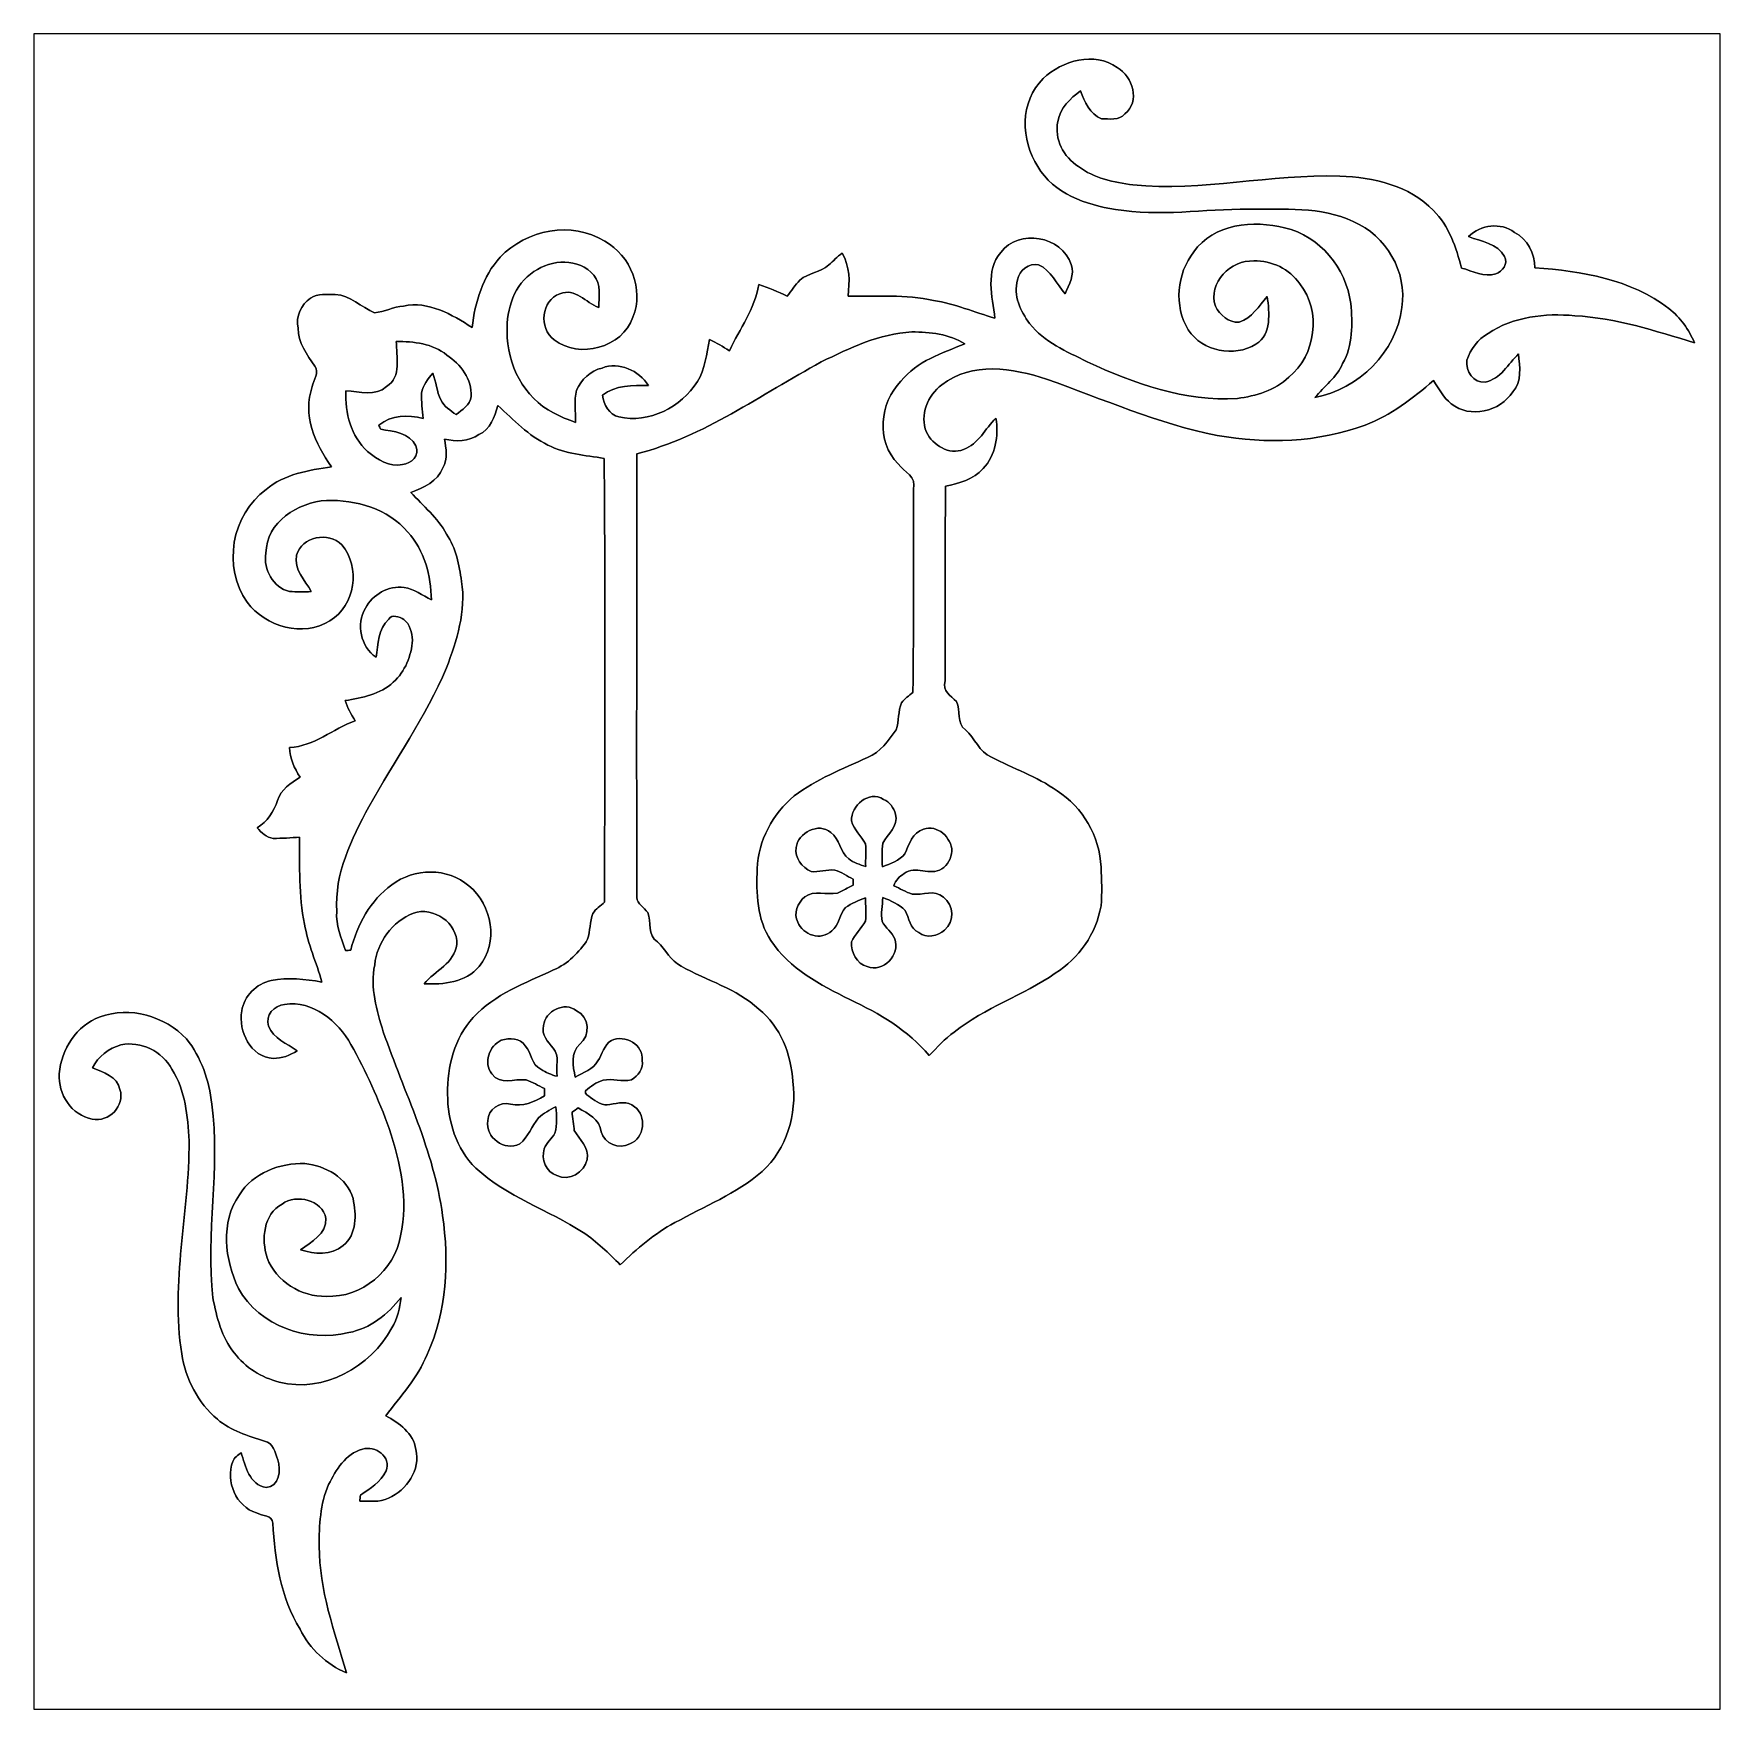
# Model space of a CAD drawing. Header units: centimetres. Extents: x -16.8 to 16.8, y -16.7 to 16.7.
import ezdxf

# ---------------------------------------------------------------- set-up
doc = ezdxf.new("R2010")
doc.units = ezdxf.units.CM
doc.header["$MEASUREMENT"] = 0
doc.layers.add('Layer 1', color=7, linetype='Continuous')

msp = doc.modelspace()

# ---------------------------------------------------------------- linework, layer by layer
at = {"layer": 'Layer 1', "color": 7}
for points, knots in [([(-16.77458, 16.66875), (-16.77458, 16.66875), (16.77458, 16.66875), (16.77458, 16.66875), (16.77458, 16.66875), (16.77458, 16.66875), (16.77458, -16.66875), (16.77458, -16.66875), (16.77458, -16.66875), (16.77458, -16.66875), (-16.77458, -16.66875), (-16.77458, -16.66875), (-16.77458, -16.66875), (-16.77458, -16.66875), (-16.77458, 16.66875), (-16.77458, 16.66875), (-16.77458, 16.66875), (-16.77458, 16.66875), (-16.77458, 16.66875), (-16.77458, 16.66875)], [0, 0, 0, 0, 0.16666667, 0.16666667, 0.16666667, 0.16666667, 0.33333333, 0.33333333, 0.33333333, 0.33333333, 0.5, 0.5, 0.5, 0.5, 0.66666667, 0.66666667, 0.66666667, 0.66666667, 1, 1, 1, 1]), ([(3.30729, 15.77728), (2.83669, 15.31867), (2.85679, 14.55208), (3.19828, 14.02644), (3.19828, 14.02644), (3.51084, 13.48775), (4.1589, 13.26127), (4.74274, 13.17449), (4.74274, 13.17449), (5.62081, 13.02138), (6.50804, 13.18436), (7.39069, 13.17837), (7.39069, 13.17837), (8.08672, 13.17166), (8.82615, 13.23904), (9.47455, 12.93107), (9.47455, 12.93107), (10.12507, 12.65943), (10.55405, 11.9253), (10.4394, 11.22433), (10.4394, 11.22433), (10.33533, 10.33604), (9.57862, 9.59732), (8.71185, 9.4301), (8.71185, 9.4301), (8.89176, 9.65835), (9.14647, 9.82874), (9.26183, 10.10497), (9.26183, 10.10497), (9.4682, 10.46939), (9.46044, 10.89836), (9.42446, 11.30194), (9.42446, 11.30194), (9.33238, 12.00185), (8.80992, 12.64673), (8.1093, 12.80654), (8.1093, 12.80654), (7.49371, 12.96211), (6.69114, 12.89191), (6.30061, 12.32782), (6.30061, 12.32782), (5.96159, 11.89567), (5.90515, 11.24867), (6.1916, 10.7763), (6.1916, 10.7763), (6.47347, 10.34662), (7.10636, 10.22738), (7.53886, 10.48985), (7.53886, 10.48985), (7.85424, 10.69904), (7.8045, 11.11532), (7.76358, 11.44094), (7.76358, 11.44094), (7.59354, 11.25432), (7.46231, 11.00949), (7.20337, 10.93047), (7.20337, 10.93047), (6.99735, 10.90859), (6.82025, 11.07687), (6.73135, 11.24656), (6.73135, 11.24656), (6.58001, 11.7154), (7.04003, 12.17189), (7.49653, 12.14755), (7.49653, 12.14755), (7.85319, 12.15707), (8.20702, 11.98739), (8.41128, 11.69282), (8.41128, 11.69282), (8.84273, 11.14848), (8.73054, 10.26866), (8.19256, 9.83509), (8.19256, 9.83509), (7.91633, 9.57439), (7.53639, 9.46009), (7.16844, 9.41105), (7.16844, 9.41105), (6.12281, 9.34508), (5.11563, 9.71162), (4.18112, 10.14201), (4.18112, 10.14201), (3.77296, 10.34803), (3.32105, 10.52795), (3.03671, 10.90507), (3.03671, 10.90507), (2.85432, 11.14848), (2.70616, 11.45928), (2.79682, 11.77043), (2.79682, 11.77043), (2.82399, 11.96446), (3.02084, 12.10698), (3.21592, 12.07347), (3.21592, 12.07347), (3.46428, 11.95211), (3.57258, 11.69176), (3.74262, 11.49174), (3.74262, 11.49174), (3.81494, 11.67447), (3.943, 11.87803), (3.86045, 12.07805), (3.86045, 12.07805), (3.68512, 12.64285), (2.81411, 12.79701), (2.4638, 12.31865), (2.4638, 12.31865), (2.15159, 11.94647), (2.29059, 11.44446), (2.34632, 11.00773), (2.34632, 11.00773), (1.94098, 11.12908), (1.54623, 11.29312), (1.12677, 11.36333), (1.12677, 11.36333), (0.56797, 11.48045), (-0.00811, 11.44129), (-0.57503, 11.44976), (-0.57503, 11.44976), (-0.54151, 11.73797), (-0.53799, 12.04313), (-0.69215, 12.3003), (-0.69215, 12.3003), (-0.78987, 12.23433), (-0.87136, 12.14861), (-0.95744, 12.06923), (-0.95744, 12.06923), (-1.1236, 11.92177), (-1.36878, 11.91189), (-1.53599, 11.7669), (-1.53599, 11.7669), (-1.62701, 11.66636), (-1.70498, 11.55488), (-1.78435, 11.44517), (-1.78435, 11.44517), (-1.96956, 11.53301), (-2.15547, 11.61944), (-2.35232, 11.67694), (-2.35232, 11.67694), (-2.43311, 11.19188), (-2.72803, 10.79606), (-2.93617, 10.36249), (-2.93617, 10.36249), (-3.06458, 10.44152), (-3.19299, 10.52054), (-3.32881, 10.58616), (-3.32881, 10.58616), (-3.3969, 10.30429), (-3.41348, 9.99807), (-3.57188, 9.74725), (-3.57188, 9.74725), (-3.89749, 9.24278), (-4.53319, 8.90799), (-5.13468, 9.04487), (-5.13468, 9.04487), (-5.33259, 9.09144), (-5.43278, 9.28934), (-5.46312, 9.47632), (-5.46312, 9.47632), (-5.19994, 9.67775), (-4.86198, 9.67811), (-4.54766, 9.66999), (-4.54766, 9.66999), (-4.73745, 9.97021), (-5.12621, 10.14342), (-5.46947, 10.01783), (-5.46947, 10.01783), (-5.69877, 9.96668), (-5.88292, 9.785), (-5.97747, 9.57545), (-5.97747, 9.57545), (-6.03215, 9.36801), (-5.98558, 9.14859), (-6.0004, 8.93621), (-6.0004, 8.93621), (-6.14892, 8.99054), (-6.29603, 9.04981), (-6.43431, 9.12601), (-6.43431, 9.12601), (-7.02557, 9.42164), (-7.36529, 10.09438), (-7.35753, 10.74208), (-7.35753, 10.74208), (-7.37129, 11.18905), (-7.21783, 11.68576), (-6.82343, 11.93729), (-6.82343, 11.93729), (-6.47524, 12.18212), (-5.92737, 12.21317), (-5.63386, 11.86392), (-5.63386, 11.86392), (-5.47194, 11.68576), (-5.53967, 11.43529), (-5.53579, 11.2201), (-5.53579, 11.2201), (-5.79579, 11.31887), (-6.0011, 11.61591), (-6.30908, 11.49597), (-6.30908, 11.49597), (-6.67949, 11.36685), (-6.73594, 10.80629), (-6.42408, 10.58086), (-6.42408, 10.58086), (-5.91891, 10.18963), (-5.06871, 10.4207), (-4.85387, 11.02854), (-4.85387, 11.02854), (-4.62915, 11.57922), (-4.9022, 12.25691), (-5.4162, 12.53878), (-5.4162, 12.53878), (-6.06778, 12.95188), (-6.97759, 12.76879), (-7.49476, 12.22234), (-7.49476, 12.22234), (-7.84754, 11.84099), (-7.99289, 11.32734), (-8.05498, 10.82358), (-8.05498, 10.82358), (-8.45714, 11.08287), (-8.92175, 11.35662), (-9.42058, 11.25079), (-9.42058, 11.25079), (-9.61849, 11.23491), (-9.79805, 11.13155), (-9.9949, 11.11603), (-9.9949, 11.11603), (-10.25596, 11.23103), (-10.47856, 11.46493), (-10.77701, 11.48186), (-10.77701, 11.48186), (-10.93929, 11.47621), (-11.12344, 11.50197), (-11.26772, 11.40954), (-11.26772, 11.40954), (-11.4554, 11.27936), (-11.56794, 11.0423), (-11.51573, 10.8137), (-11.51573, 10.8137), (-11.52525, 10.52089), (-11.3351, 10.28382), (-11.18341, 10.05417), (-11.18341, 10.05417), (-11.09486, 9.92611), (-11.20528, 9.78041), (-11.23315, 9.64988), (-11.23315, 9.64988), (-11.43388, 9.09144), (-11.17706, 8.50512), (-10.84862, 8.05392), (-10.84862, 8.05392), (-11.30265, 7.98195), (-11.78913, 7.91034), (-12.15249, 7.6006), (-12.15249, 7.6006), (-12.83899, 7.10988), (-13.02632, 6.04132), (-12.52784, 5.35658), (-12.52784, 5.35658), (-12.16484, 4.86657), (-11.41342, 4.65455), (-10.88143, 4.98934), (-10.88143, 4.98934), (-10.37378, 5.29202), (-10.27148, 6.05684), (-10.64331, 6.50169), (-10.64331, 6.50169), (-10.91283, 6.76945), (-11.44164, 6.66291), (-11.54889, 6.2925), (-11.54889, 6.2925), (-11.60427, 6.00287), (-11.37285, 5.80178), (-11.25608, 5.5686), (-11.25608, 5.5686), (-11.40037, 5.56366), (-11.54465, 5.56436), (-11.68894, 5.57036), (-11.68894, 5.57036), (-12.01208, 5.64903), (-12.21352, 6.01239), (-12.15461, 6.33307), (-12.15461, 6.33307), (-12.15319, 6.95678), (-11.51537, 7.34448), (-10.95234, 7.3847), (-10.95234, 7.3847), (-10.3632, 7.39775), (-9.72608, 7.21819), (-9.33415, 6.75322), (-9.33415, 6.75322), (-9.00359, 6.38881), (-8.86989, 5.8861), (-8.86531, 5.40244), (-8.86531, 5.40244), (-9.04028, 5.49557), (-9.20715, 5.61975), (-9.40717, 5.65326), (-9.40717, 5.65326), (-9.71691, 5.69066), (-10.03441, 5.51321), (-10.17764, 5.23804), (-10.17764, 5.23804), (-10.37096, 4.91666), (-10.26513, 4.47675), (-9.96527, 4.26226), (-9.96527, 4.26226), (-9.91376, 4.51661), (-9.93175, 4.83376), (-9.71056, 5.01791), (-9.71056, 5.01791), (-9.64424, 5.12974), (-9.50172, 5.0606), (-9.41282, 5.01544), (-9.41282, 5.01544), (-9.28546, 4.92266), (-9.25477, 4.75051), (-9.24031, 4.60446), (-9.24031, 4.60446), (-9.25971, 4.2926), (-9.38777, 3.97827), (-9.62201, 3.76661), (-9.62201, 3.76661), (-9.88025, 3.52566), (-10.24008, 3.45228), (-10.57769, 3.40148), (-10.57769, 3.40148), (-10.53818, 3.25543), (-10.45598, 3.12773), (-10.3819, 2.99755), (-10.3819, 2.99755), (-10.8264, 2.8381), (-11.19258, 2.49061), (-11.68365, 2.46662), (-11.68365, 2.46662), (-11.68365, 2.25213), (-11.58804, 2.05564), (-11.47763, 1.87678), (-11.47763, 1.87678), (-11.65931, 1.76177), (-11.85792, 1.63266), (-11.92601, 1.4157), (-11.92601, 1.4157), (-11.99656, 1.19239), (-12.12391, 0.99272), (-12.32676, 0.8703), (-12.32676, 0.8703), (-12.24598, 0.77258), (-12.14402, 0.67451), (-12.01208, 0.65899), (-12.01208, 0.65899), (-11.83605, 0.65652), (-11.66036, 0.67169), (-11.48468, 0.68368), (-11.48468, 0.68368), (-11.48256, 0.10654), (-11.50938, -0.47837), (-11.38731, -1.04669), (-11.38731, -1.04669), (-11.32311, -1.44463), (-11.14848, -1.81151), (-11.04477, -2.19922), (-11.04477, -2.19922), (-11.37603, -2.14101), (-11.71751, -2.10326), (-12.05124, -2.16606), (-12.05124, -2.16606), (-12.34158, -2.23097), (-12.59346, -2.47756), (-12.63721, -2.7753), (-12.63721, -2.7753), (-12.70882, -3.17818), (-12.46399, -3.69676), (-12.00961, -3.71793), (-12.00961, -3.71793), (-11.83711, -3.72428), (-11.67589, -3.65795), (-11.53372, -3.56764), (-11.53372, -3.56764), (-11.73409, -3.41983), (-12.00961, -3.32528), (-12.10451, -3.07446), (-12.10451, -3.07446), (-12.17895, -2.85926), (-11.98633, -2.66418), (-11.78525, -2.64513), (-11.78525, -2.64513), (-11.2208, -2.5587), (-10.72092, -2.97815), (-10.46339, -3.44241), (-10.46339, -3.44241), (-10.166, -3.97757), (-9.91306, -4.53778), (-9.70456, -5.11351), (-9.70456, -5.11351), (-9.47455, -5.79614), (-9.31863, -6.53309), (-9.47984, -7.24958), (-9.47984, -7.24958), (-9.59485, -7.93715), (-10.25454, -8.48642), (-10.95446, -8.45291), (-10.95446, -8.45291), (-11.45505, -8.46667), (-11.95282, -8.15799), (-12.13414, -7.68703), (-12.13414, -7.68703), (-12.24703, -7.31591), (-12.20929, -6.82307), (-11.83464, -6.61705), (-11.83464, -6.61705), (-11.54465, -6.41068), (-11.03842, -6.53062), (-10.96116, -6.90174), (-10.96116, -6.90174), (-10.94705, -7.21113), (-11.25432, -7.36812), (-11.4681, -7.52581), (-11.4681, -7.52581), (-11.19011, -7.61859), (-10.86026, -7.6394), (-10.62002, -7.44326), (-10.62002, -7.44326), (-10.3438, -7.21748), (-10.35368, -6.82413), (-10.42353, -6.5084), (-10.42353, -6.5084), (-10.54171, -6.08965), (-10.97245, -5.85258), (-11.38202, -5.8099), (-11.38202, -5.8099), (-11.87732, -5.79649), (-12.41954, -5.9944), (-12.68413, -6.43643), (-12.68413, -6.43643), (-13.06654, -6.979), (-12.97376, -7.72513), (-12.70353, -8.29486), (-12.70353, -8.29486), (-12.28549, -9.04769), (-11.32487, -9.37472), (-10.50925, -9.17399), (-10.50925, -9.17399), (-10.08204, -9.09532), (-9.72996, -8.80851), (-9.46714, -8.47478), (-9.46714, -8.47478), (-9.49572, -8.68468), (-9.53876, -8.89847), (-9.65306, -9.08085), (-9.65306, -9.08085), (-10.06793, -9.85555), (-11.01019, -10.39107), (-11.89038, -10.15753), (-11.89038, -10.15753), (-12.24104, -10.07039), (-12.57053, -9.87037), (-12.78573, -9.57651), (-12.78573, -9.57651), (-13.0362, -9.26747), (-13.13744, -8.86707), (-13.21012, -8.48466), (-13.21012, -8.48466), (-13.35899, -7.20161), (-13.05595, -5.90903), (-13.2334, -4.62739), (-13.2334, -4.62739), (-13.28667, -4.16137), (-13.43978, -3.69817), (-13.73681, -3.32916), (-13.73681, -3.32916), (-14.16438, -2.87726), (-14.86359, -2.67406), (-15.4559, -2.89137), (-15.4559, -2.89137), (-15.92333, -3.06388), (-16.22743, -3.53836), (-16.26588, -4.02414), (-16.26588, -4.02414), (-16.29586, -4.42807), (-16.02352, -4.85281), (-15.61112, -4.92513), (-15.61112, -4.92513), (-15.27986, -4.99851), (-14.95284, -4.66266), (-15.05938, -4.33599), (-15.05938, -4.33599), (-15.1063, -4.08517), (-15.39699, -3.98709), (-15.60371, -3.90631), (-15.60371, -3.90631), (-15.49682, -3.67982), (-15.27598, -3.51896), (-15.03962, -3.44805), (-15.03962, -3.44805), (-14.6431, -3.36797), (-14.21448, -3.58069), (-14.02539, -3.93488), (-14.02539, -3.93488), (-13.75939, -4.35575), (-13.71212, -4.87116), (-13.68284, -5.35623), (-13.68284, -5.35623), (-13.68037, -6.77157), (-14.05855, -8.1848), (-13.83065, -9.59873), (-13.83065, -9.59873), (-13.75163, -10.09615), (-13.50821, -10.57204), (-13.12086, -10.89942), (-13.12086, -10.89942), (-12.85028, -11.12767), (-12.51126, -11.22751), (-12.18142, -11.33404), (-12.18142, -11.33404), (-12.00926, -11.36932), (-11.96693, -11.56441), (-11.9193, -11.70869), (-11.9193, -11.70869), (-11.84981, -11.90449), (-11.89461, -12.24633), (-12.15284, -12.25691), (-12.15284, -12.25691), (-12.48093, -12.20752), (-12.57053, -11.82405), (-12.64603, -11.55982), (-12.64603, -11.55982), (-12.71023, -11.61062), (-12.78431, -11.6586), (-12.81395, -11.73939), (-12.81395, -11.73939), (-12.96211, -12.13767), (-12.75468, -12.63156), (-12.34228, -12.7635), (-12.34228, -12.7635), (-12.23222, -12.82488), (-12.02126, -12.79984), (-12.01914, -12.96388), (-12.01914, -12.96388), (-11.97928, -13.69377), (-11.85827, -14.44131), (-11.47657, -15.07737), (-11.47657, -15.07737), (-11.28324, -15.46719), (-10.95163, -15.77305), (-10.5537, -15.94626), (-10.5537, -15.94626), (-10.79359, -15.12182), (-11.09557, -14.29385), (-11.09521, -13.42355), (-11.09521, -13.42355), (-11.09839, -13.01186), (-11.07758, -12.58076), (-10.90895, -12.1987), (-10.90895, -12.1987), (-10.76254, -11.91084), (-10.57275, -11.57781), (-10.2362, -11.49526), (-10.2362, -11.49526), (-9.98326, -11.40883), (-9.652, -11.64484), (-9.76489, -11.92777), (-9.76489, -11.92777), (-9.87213, -12.14508), (-10.08133, -12.27808), (-10.27642, -12.40649), (-10.27642, -12.40649), (-10.27924, -12.43647), (-10.28488, -12.4968), (-10.28771, -12.52714), (-10.28771, -12.52714), (-10.09862, -12.51797), (-9.89436, -12.56065), (-9.71973, -12.46999), (-9.71973, -12.46999), (-9.35567, -12.30771), (-9.07521, -11.90907), (-9.17222, -11.49809), (-9.17222, -11.49809), (-9.2202, -11.17741), (-9.50595, -10.9728), (-9.773, -10.82781), (-9.773, -10.82781), (-9.47279, -10.44152), (-9.13906, -10.06722), (-8.9475, -9.61108), (-8.9475, -9.61108), (-8.56121, -8.74748), (-8.50441, -7.76887), (-8.6427, -6.84213), (-8.6427, -6.84213), (-8.81098, -5.56225), (-9.40294, -4.39879), (-9.82028, -3.19123), (-9.82028, -3.19123), (-9.95433, -2.7626), (-10.0838, -2.30858), (-9.99137, -1.85738), (-9.99137, -1.85738), (-9.94622, -1.40794), (-9.64212, -0.99695), (-9.22338, -0.82797), (-9.22338, -0.82797), (-8.82756, -0.69144), (-8.33438, -1.02482), (-8.35872, -1.45133), (-8.35872, -1.45133), (-8.40176, -1.82421), (-8.79334, -1.97309), (-9.011, -2.23344), (-9.011, -2.23344), (-8.62648, -2.25637), (-8.17809, -2.20557), (-7.91704, -1.88983), (-7.91704, -1.88983), (-7.52016, -1.4224), (-7.65104, -0.65617), (-8.11989, -0.28751), (-8.11989, -0.28751), (-8.53758, 0.0829), (-9.21279, 0.0702), (-9.64953, -0.26458), (-9.64953, -0.26458), (-10.07816, -0.57185), (-10.34415, -1.06151), (-10.46903, -1.56598), (-10.46903, -1.56598), (-10.49443, -1.56739), (-10.54488, -1.57021), (-10.56993, -1.57162), (-10.56993, -1.57162), (-10.65812, -1.3208), (-10.77066, -1.06715), (-10.74702, -0.79375), (-10.74702, -0.79375), (-10.79359, -0.04198), (-10.45351, 0.64523), (-10.10849, 1.28764), (-10.10849, 1.28764), (-9.5952, 2.20909), (-8.97855, 3.07516), (-8.56544, 4.04989), (-8.56544, 4.04989), (-8.35801, 4.59634), (-8.17139, 5.18231), (-8.26417, 5.77321), (-8.26417, 5.77321), (-8.31109, 6.09953), (-8.37706, 6.43361), (-8.56156, 6.71301), (-8.56156, 6.71301), (-8.73936, 7.03686), (-9.02758, 7.27287), (-9.271, 7.54345), (-9.271, 7.54345), (-9.01876, 7.6394), (-8.73866, 7.76041), (-8.63388, 8.0331), (-8.63388, 8.0331), (-8.53616, 8.20879), (-8.57144, 8.41692), (-8.60319, 8.6046), (-8.60319, 8.6046), (-8.37424, 8.54922), (-8.11883, 8.55486), (-7.91774, 8.69315), (-7.91774, 8.69315), (-7.68844, 8.79299), (-7.61541, 9.05369), (-7.53921, 9.26959), (-7.53921, 9.26959), (-7.22771, 8.9849), (-6.93208, 8.66846), (-6.54473, 8.48501), (-6.54473, 8.48501), (-6.19866, 8.30615), (-5.80496, 8.2804), (-5.42713, 8.21902), (-5.42713, 8.21902), (-5.40173, 5.27614), (-5.41796, 2.33257), (-5.41902, -0.61066), (-5.41902, -0.61066), (-5.49839, -0.68263), (-5.59823, -0.74013), (-5.65079, -0.83644), (-5.65079, -0.83644), (-5.71676, -0.99977), (-5.70406, -1.18216), (-5.75557, -1.34938), (-5.75557, -1.34938), (-5.92314, -1.60726), (-6.14927, -1.83903), (-6.43749, -1.95792), (-6.43749, -1.95792), (-6.99558, -2.21968), (-7.60624, -2.43628), (-8.02993, -2.90654), (-8.02993, -2.90654), (-8.40846, -3.31223), (-8.54886, -3.88408), (-8.54322, -4.42595), (-8.54322, -4.42595), (-8.53828, -4.96182), (-8.37565, -5.51956), (-7.9816, -5.90021), (-7.9816, -5.90021), (-7.36459, -6.47629), (-6.54121, -6.73206), (-5.842, -7.18361), (-5.842, -7.18361), (-5.5686, -7.36353), (-5.33753, -7.59672), (-5.10575, -7.82567), (-5.10575, -7.82567), (-4.77979, -7.50394), (-4.42666, -7.20619), (-4.02273, -6.98676), (-4.02273, -6.98676), (-3.43359, -6.66609), (-2.80035, -6.40891), (-2.28424, -5.97006), (-2.28424, -5.97006), (-1.79705, -5.52274), (-1.58856, -4.82847), (-1.67499, -4.18042), (-1.67499, -4.18042), (-1.70251, -3.63749), (-1.92229, -3.08716), (-2.35056, -2.73791), (-2.35056, -2.73791), (-2.79259, -2.32939), (-3.38243, -2.17029), (-3.89714, -1.88348), (-3.89714, -1.88348), (-4.10951, -1.78294), (-4.19841, -1.55258), (-4.36563, -1.40194), (-4.36563, -1.40194), (-4.57764, -1.27176), (-4.4771, -1.00542), (-4.55965, -0.81774), (-4.55965, -0.81774), (-4.62809, -0.71367), (-4.77696, -0.65299), (-4.77838, -0.514), (-4.77838, -0.514), (-4.78402, 2.42711), (-4.77802, 5.36857), (-4.78014, 8.30968), (-4.78014, 8.30968), (-3.43747, 8.65258), (-2.31034, 9.48866), (-1.10913, 10.13813), (-1.10913, 10.13813), (-0.54151, 10.41788), (0.04939, 10.70222), (0.69286, 10.73467), (0.69286, 10.73467), (1.05692, 10.73926), (1.43475, 10.69199), (1.75013, 10.4969), (1.75013, 10.4969), (1.29328, 10.31663), (0.79551, 10.15436), (0.47554, 9.75501), (0.47554, 9.75501), (0.04974, 9.3278), (-0.02293, 8.54922), (0.42192, 8.11248), (0.42192, 8.11248), (0.5401, 7.95232), (0.7941, 7.84719), (0.72355, 7.60412), (0.72355, 7.60412), (0.72143, 6.25722), (0.73307, 4.91031), (0.71296, 3.56376), (0.71296, 3.56376), (0.63782, 3.49603), (0.5521, 3.43782), (0.48966, 3.35809), (0.48966, 3.35809), (0.41169, 3.19017), (0.44732, 2.99191), (0.38065, 2.82116), (0.38065, 2.82116), (0.22542, 2.60667), (0.06985, 2.37173), (-0.18662, 2.26942), (-0.18662, 2.26942), (-0.68439, 2.038), (-1.20544, 1.84044), (-1.64606, 1.50389), (-1.64606, 1.50389), (-2.07186, 1.14653), (-2.36784, 0.61666), (-2.38054, 0.05397), (-2.38054, 0.05397), (-2.40665, -0.42863), (-2.38901, -0.95532), (-2.11138, -1.37054), (-2.11138, -1.37054), (-1.74837, -1.94028), (-1.12289, -2.25178), (-0.54046, -2.54811), (-0.54046, -2.54811), (0.04374, -2.8254), (0.62265, -3.15701), (1.03787, -3.66395), (1.03787, -3.66395), (1.19345, -3.49709), (1.34691, -3.32493), (1.53635, -3.19511), (1.53635, -3.19511), (2.14383, -2.70334), (2.90795, -2.47403), (3.5433, -2.02565), (3.5433, -2.02565), (4.01567, -1.73037), (4.36139, -1.23508), (4.45629, -0.68404), (4.45629, -0.68404), (4.47816, -0.42721), (4.47075, -0.16863), (4.45699, 0.08784), (4.45699, 0.08784), (4.43018, 0.69427), (4.09751, 1.28199), (3.58069, 1.60443), (3.58069, 1.60443), (3.181, 1.89548), (2.70686, 2.04576), (2.27506, 2.27718), (2.27506, 2.27718), (2.02812, 2.37843), (1.95333, 2.65465), (1.7586, 2.81658), (1.7586, 2.81658), (1.57198, 2.9464), (1.67816, 3.2064), (1.57868, 3.37961), (1.57868, 3.37961), (1.47567, 3.50238), (1.2827, 3.58528), (1.35784, 3.7906), (1.35784, 3.7906), (1.35537, 5.08212), (1.35749, 6.37399), (1.36102, 7.66586), (1.36102, 7.66586), (1.62736, 7.7276), (1.92546, 7.79462), (2.10961, 8.01546), (2.10961, 8.01546), (2.35973, 8.27934), (2.42535, 8.66775), (2.36537, 9.01771), (2.36537, 9.01771), (2.14806, 8.81451), (2.02353, 8.50371), (1.72367, 8.39893), (1.72367, 8.39893), (1.43616, 8.27229), (1.11231, 8.48642), (0.98178, 8.74254), (0.98178, 8.74254), (0.84526, 9.08121), (1.00859, 9.47244), (1.28905, 9.68128), (1.28905, 9.68128), (1.88277, 10.15824), (2.70651, 10.01254), (3.37467, 9.79699), (3.37467, 9.79699), (4.49756, 9.40082), (5.59259, 8.90341), (6.76734, 8.67551), (6.76734, 8.67551), (7.74171, 8.50582), (8.77429, 8.53193), (9.70774, 8.88259), (9.70774, 8.88259), (10.22279, 9.07274), (10.6553, 9.41846), (11.07193, 9.7663), (11.07193, 9.7663), (11.17459, 9.60332), (11.26984, 9.4301), (11.42224, 9.30663), (11.42224, 9.30663), (11.79266, 9.00712), (12.39908, 9.15176), (12.64602, 9.54299), (12.64602, 9.54299), (12.84041, 9.74831), (12.77973, 10.04499), (12.76315, 10.29688), (12.76315, 10.29688), (12.55466, 10.10497), (12.40155, 9.78923), (12.09675, 9.73914), (12.09675, 9.73914), (11.86286, 9.70597), (11.70622, 9.96209), (11.73374, 10.17164), (11.73374, 10.17164), (11.80712, 10.38966), (11.95246, 10.58933), (12.15461, 10.70398), (12.15461, 10.70398), (12.65767, 11.0423), (13.28914, 11.11215), (13.87969, 11.05747), (13.87969, 11.05747), (14.69954, 11.01619), (15.48271, 10.75478), (16.26164, 10.51913), (16.26164, 10.51913), (16.14805, 10.78406), (15.9826, 11.02501), (15.75117, 11.20069), (15.75117, 11.20069), (14.99411, 11.78313), (14.01692, 11.94823), (13.0877, 12.00997), (13.0877, 12.00997), (13.07959, 12.29783), (12.94765, 12.58076), (12.68166, 12.71658), (12.68166, 12.71658), (12.40402, 12.92225), (12.00714, 12.86757), (11.76867, 12.63368), (11.76867, 12.63368), (12.01984, 12.53031), (12.34193, 12.49786), (12.4841, 12.2361), (12.4841, 12.2361), (12.55818, 12.08828), (12.44036, 11.93976), (12.30771, 11.89143), (12.30771, 11.89143), (12.08087, 11.81735), (11.84663, 11.95211), (11.62861, 12.00362), (11.62861, 12.00362), (11.52207, 12.41742), (11.3792, 12.84146), (11.06981, 13.1512), (11.06981, 13.1512), (10.59039, 13.65144), (9.87319, 13.80984), (9.20609, 13.83418), (9.20609, 13.83418), (7.83061, 13.88004), (6.46853, 13.52832), (5.09235, 13.66097), (5.09235, 13.66097), (4.71135, 13.70824), (4.32117, 13.79573), (4.00579, 14.02539), (4.00579, 14.02539), (3.7151, 14.21483), (3.51755, 14.5729), (3.59904, 14.92462), (3.59904, 14.92462), (3.64208, 15.18532), (3.84281, 15.38464), (4.05095, 15.52998), (4.05095, 15.52998), (4.13173, 15.30879), (4.2351, 15.07666), (4.46758, 14.97401), (4.46758, 14.97401), (4.61927, 14.98212), (4.82, 14.93308), (4.93042, 15.07208), (4.93042, 15.07208), (5.24051, 15.31338), (5.08988, 15.82455), (4.77767, 15.99459), (4.77767, 15.99459), (4.32188, 16.32761), (3.68723, 16.13182), (3.30729, 15.77728)], [0, 0, 0, 0, 0.00404858, 0.00404858, 0.00404858, 0.00404858, 0.00809717, 0.00809717, 0.00809717, 0.00809717, 0.01214575, 0.01214575, 0.01214575, 0.01214575, 0.01619433, 0.01619433, 0.01619433, 0.01619433, 0.02024291, 0.02024291, 0.02024291, 0.02024291, 0.0242915, 0.0242915, 0.0242915, 0.0242915, 0.02834008, 0.02834008, 0.02834008, 0.02834008, 0.03238866, 0.03238866, 0.03238866, 0.03238866, 0.03643725, 0.03643725, 0.03643725, 0.03643725, 0.04048583, 0.04048583, 0.04048583, 0.04048583, 0.04453441, 0.04453441, 0.04453441, 0.04453441, 0.048583, 0.048583, 0.048583, 0.048583, 0.05263158, 0.05263158, 0.05263158, 0.05263158, 0.05668016, 0.05668016, 0.05668016, 0.05668016, 0.06072874, 0.06072874, 0.06072874, 0.06072874, 0.06477733, 0.06477733, 0.06477733, 0.06477733, 0.06882591, 0.06882591, 0.06882591, 0.06882591, 0.07287449, 0.07287449, 0.07287449, 0.07287449, 0.07692308, 0.07692308, 0.07692308, 0.07692308, 0.08097166, 0.08097166, 0.08097166, 0.08097166, 0.08502024, 0.08502024, 0.08502024, 0.08502024, 0.08906883, 0.08906883, 0.08906883, 0.08906883, 0.09311741, 0.09311741, 0.09311741, 0.09311741, 0.09716599, 0.09716599, 0.09716599, 0.09716599, 0.10121457, 0.10121457, 0.10121457, 0.10121457, 0.10526316, 0.10526316, 0.10526316, 0.10526316, 0.10931174, 0.10931174, 0.10931174, 0.10931174, 0.11336032, 0.11336032, 0.11336032, 0.11336032, 0.11740891, 0.11740891, 0.11740891, 0.11740891, 0.12145749, 0.12145749, 0.12145749, 0.12145749, 0.12550607, 0.12550607, 0.12550607, 0.12550607, 0.12955466, 0.12955466, 0.12955466, 0.12955466, 0.13360324, 0.13360324, 0.13360324, 0.13360324, 0.13765182, 0.13765182, 0.13765182, 0.13765182, 0.1417004, 0.1417004, 0.1417004, 0.1417004, 0.14574899, 0.14574899, 0.14574899, 0.14574899, 0.14979757, 0.14979757, 0.14979757, 0.14979757, 0.15384615, 0.15384615, 0.15384615, 0.15384615, 0.15789474, 0.15789474, 0.15789474, 0.15789474, 0.16194332, 0.16194332, 0.16194332, 0.16194332, 0.1659919, 0.1659919, 0.1659919, 0.1659919, 0.17004049, 0.17004049, 0.17004049, 0.17004049, 0.17408907, 0.17408907, 0.17408907, 0.17408907, 0.17813765, 0.17813765, 0.17813765, 0.17813765, 0.18218623, 0.18218623, 0.18218623, 0.18218623, 0.18623482, 0.18623482, 0.18623482, 0.18623482, 0.1902834, 0.1902834, 0.1902834, 0.1902834, 0.19433198, 0.19433198, 0.19433198, 0.19433198, 0.19838057, 0.19838057, 0.19838057, 0.19838057, 0.20242915, 0.20242915, 0.20242915, 0.20242915, 0.20647773, 0.20647773, 0.20647773, 0.20647773, 0.21052632, 0.21052632, 0.21052632, 0.21052632, 0.2145749, 0.2145749, 0.2145749, 0.2145749, 0.21862348, 0.21862348, 0.21862348, 0.21862348, 0.22267206, 0.22267206, 0.22267206, 0.22267206, 0.22672065, 0.22672065, 0.22672065, 0.22672065, 0.23076923, 0.23076923, 0.23076923, 0.23076923, 0.23481781, 0.23481781, 0.23481781, 0.23481781, 0.2388664, 0.2388664, 0.2388664, 0.2388664, 0.24291498, 0.24291498, 0.24291498, 0.24291498, 0.24696356, 0.24696356, 0.24696356, 0.24696356, 0.25101215, 0.25101215, 0.25101215, 0.25101215, 0.25506073, 0.25506073, 0.25506073, 0.25506073, 0.25910931, 0.25910931, 0.25910931, 0.25910931, 0.26315789, 0.26315789, 0.26315789, 0.26315789, 0.26720648, 0.26720648, 0.26720648, 0.26720648, 0.27125506, 0.27125506, 0.27125506, 0.27125506, 0.27530364, 0.27530364, 0.27530364, 0.27530364, 0.27935223, 0.27935223, 0.27935223, 0.27935223, 0.28340081, 0.28340081, 0.28340081, 0.28340081, 0.28744939, 0.28744939, 0.28744939, 0.28744939, 0.29149798, 0.29149798, 0.29149798, 0.29149798, 0.29554656, 0.29554656, 0.29554656, 0.29554656, 0.29959514, 0.29959514, 0.29959514, 0.29959514, 0.30364372, 0.30364372, 0.30364372, 0.30364372, 0.30769231, 0.30769231, 0.30769231, 0.30769231, 0.31174089, 0.31174089, 0.31174089, 0.31174089, 0.31578947, 0.31578947, 0.31578947, 0.31578947, 0.31983806, 0.31983806, 0.31983806, 0.31983806, 0.32388664, 0.32388664, 0.32388664, 0.32388664, 0.32793522, 0.32793522, 0.32793522, 0.32793522, 0.33198381, 0.33198381, 0.33198381, 0.33198381, 0.33603239, 0.33603239, 0.33603239, 0.33603239, 0.34008097, 0.34008097, 0.34008097, 0.34008097, 0.34412955, 0.34412955, 0.34412955, 0.34412955, 0.34817814, 0.34817814, 0.34817814, 0.34817814, 0.35222672, 0.35222672, 0.35222672, 0.35222672, 0.3562753, 0.3562753, 0.3562753, 0.3562753, 0.36032389, 0.36032389, 0.36032389, 0.36032389, 0.36437247, 0.36437247, 0.36437247, 0.36437247, 0.36842105, 0.36842105, 0.36842105, 0.36842105, 0.37246964, 0.37246964, 0.37246964, 0.37246964, 0.37651822, 0.37651822, 0.37651822, 0.37651822, 0.3805668, 0.3805668, 0.3805668, 0.3805668, 0.38461538, 0.38461538, 0.38461538, 0.38461538, 0.38866397, 0.38866397, 0.38866397, 0.38866397, 0.39271255, 0.39271255, 0.39271255, 0.39271255, 0.39676113, 0.39676113, 0.39676113, 0.39676113, 0.40080972, 0.40080972, 0.40080972, 0.40080972, 0.4048583, 0.4048583, 0.4048583, 0.4048583, 0.40890688, 0.40890688, 0.40890688, 0.40890688, 0.41295547, 0.41295547, 0.41295547, 0.41295547, 0.41700405, 0.41700405, 0.41700405, 0.41700405, 0.42105263, 0.42105263, 0.42105263, 0.42105263, 0.42510121, 0.42510121, 0.42510121, 0.42510121, 0.4291498, 0.4291498, 0.4291498, 0.4291498, 0.43319838, 0.43319838, 0.43319838, 0.43319838, 0.43724696, 0.43724696, 0.43724696, 0.43724696, 0.44129555, 0.44129555, 0.44129555, 0.44129555, 0.44534413, 0.44534413, 0.44534413, 0.44534413, 0.44939271, 0.44939271, 0.44939271, 0.44939271, 0.4534413, 0.4534413, 0.4534413, 0.4534413, 0.45748988, 0.45748988, 0.45748988, 0.45748988, 0.46153846, 0.46153846, 0.46153846, 0.46153846, 0.46558704, 0.46558704, 0.46558704, 0.46558704, 0.46963563, 0.46963563, 0.46963563, 0.46963563, 0.47368421, 0.47368421, 0.47368421, 0.47368421, 0.47773279, 0.47773279, 0.47773279, 0.47773279, 0.48178138, 0.48178138, 0.48178138, 0.48178138, 0.48582996, 0.48582996, 0.48582996, 0.48582996, 0.48987854, 0.48987854, 0.48987854, 0.48987854, 0.49392713, 0.49392713, 0.49392713, 0.49392713, 0.49797571, 0.49797571, 0.49797571, 0.49797571, 0.50202429, 0.50202429, 0.50202429, 0.50202429, 0.50607287, 0.50607287, 0.50607287, 0.50607287, 0.51012146, 0.51012146, 0.51012146, 0.51012146, 0.51417004, 0.51417004, 0.51417004, 0.51417004, 0.51821862, 0.51821862, 0.51821862, 0.51821862, 0.52226721, 0.52226721, 0.52226721, 0.52226721, 0.52631579, 0.52631579, 0.52631579, 0.52631579, 0.53036437, 0.53036437, 0.53036437, 0.53036437, 0.53441296, 0.53441296, 0.53441296, 0.53441296, 0.53846154, 0.53846154, 0.53846154, 0.53846154, 0.54251012, 0.54251012, 0.54251012, 0.54251012, 0.5465587, 0.5465587, 0.5465587, 0.5465587, 0.55060729, 0.55060729, 0.55060729, 0.55060729, 0.55465587, 0.55465587, 0.55465587, 0.55465587, 0.55870445, 0.55870445, 0.55870445, 0.55870445, 0.56275304, 0.56275304, 0.56275304, 0.56275304, 0.56680162, 0.56680162, 0.56680162, 0.56680162, 0.5708502, 0.5708502, 0.5708502, 0.5708502, 0.57489879, 0.57489879, 0.57489879, 0.57489879, 0.57894737, 0.57894737, 0.57894737, 0.57894737, 0.58299595, 0.58299595, 0.58299595, 0.58299595, 0.58704453, 0.58704453, 0.58704453, 0.58704453, 0.59109312, 0.59109312, 0.59109312, 0.59109312, 0.5951417, 0.5951417, 0.5951417, 0.5951417, 0.59919028, 0.59919028, 0.59919028, 0.59919028, 0.60323887, 0.60323887, 0.60323887, 0.60323887, 0.60728745, 0.60728745, 0.60728745, 0.60728745, 0.61133603, 0.61133603, 0.61133603, 0.61133603, 0.61538462, 0.61538462, 0.61538462, 0.61538462, 0.6194332, 0.6194332, 0.6194332, 0.6194332, 0.62348178, 0.62348178, 0.62348178, 0.62348178, 0.62753036, 0.62753036, 0.62753036, 0.62753036, 0.63157895, 0.63157895, 0.63157895, 0.63157895, 0.63562753, 0.63562753, 0.63562753, 0.63562753, 0.63967611, 0.63967611, 0.63967611, 0.63967611, 0.6437247, 0.6437247, 0.6437247, 0.6437247, 0.64777328, 0.64777328, 0.64777328, 0.64777328, 0.65182186, 0.65182186, 0.65182186, 0.65182186, 0.65587045, 0.65587045, 0.65587045, 0.65587045, 0.65991903, 0.65991903, 0.65991903, 0.65991903, 0.66396761, 0.66396761, 0.66396761, 0.66396761, 0.66801619, 0.66801619, 0.66801619, 0.66801619, 0.67206478, 0.67206478, 0.67206478, 0.67206478, 0.67611336, 0.67611336, 0.67611336, 0.67611336, 0.68016194, 0.68016194, 0.68016194, 0.68016194, 0.68421053, 0.68421053, 0.68421053, 0.68421053, 0.68825911, 0.68825911, 0.68825911, 0.68825911, 0.69230769, 0.69230769, 0.69230769, 0.69230769, 0.69635628, 0.69635628, 0.69635628, 0.69635628, 0.70040486, 0.70040486, 0.70040486, 0.70040486, 0.70445344, 0.70445344, 0.70445344, 0.70445344, 0.70850202, 0.70850202, 0.70850202, 0.70850202, 0.71255061, 0.71255061, 0.71255061, 0.71255061, 0.71659919, 0.71659919, 0.71659919, 0.71659919, 0.72064777, 0.72064777, 0.72064777, 0.72064777, 0.72469636, 0.72469636, 0.72469636, 0.72469636, 0.72874494, 0.72874494, 0.72874494, 0.72874494, 0.73279352, 0.73279352, 0.73279352, 0.73279352, 0.73684211, 0.73684211, 0.73684211, 0.73684211, 0.74089069, 0.74089069, 0.74089069, 0.74089069, 0.74493927, 0.74493927, 0.74493927, 0.74493927, 0.74898785, 0.74898785, 0.74898785, 0.74898785, 0.75303644, 0.75303644, 0.75303644, 0.75303644, 0.75708502, 0.75708502, 0.75708502, 0.75708502, 0.7611336, 0.7611336, 0.7611336, 0.7611336, 0.76518219, 0.76518219, 0.76518219, 0.76518219, 0.76923077, 0.76923077, 0.76923077, 0.76923077, 0.77327935, 0.77327935, 0.77327935, 0.77327935, 0.77732794, 0.77732794, 0.77732794, 0.77732794, 0.78137652, 0.78137652, 0.78137652, 0.78137652, 0.7854251, 0.7854251, 0.7854251, 0.7854251, 0.78947368, 0.78947368, 0.78947368, 0.78947368, 0.79352227, 0.79352227, 0.79352227, 0.79352227, 0.79757085, 0.79757085, 0.79757085, 0.79757085, 0.80161943, 0.80161943, 0.80161943, 0.80161943, 0.80566802, 0.80566802, 0.80566802, 0.80566802, 0.8097166, 0.8097166, 0.8097166, 0.8097166, 0.81376518, 0.81376518, 0.81376518, 0.81376518, 0.81781377, 0.81781377, 0.81781377, 0.81781377, 0.82186235, 0.82186235, 0.82186235, 0.82186235, 0.82591093, 0.82591093, 0.82591093, 0.82591093, 0.82995951, 0.82995951, 0.82995951, 0.82995951, 0.8340081, 0.8340081, 0.8340081, 0.8340081, 0.83805668, 0.83805668, 0.83805668, 0.83805668, 0.84210526, 0.84210526, 0.84210526, 0.84210526, 0.84615385, 0.84615385, 0.84615385, 0.84615385, 0.85020243, 0.85020243, 0.85020243, 0.85020243, 0.85425101, 0.85425101, 0.85425101, 0.85425101, 0.8582996, 0.8582996, 0.8582996, 0.8582996, 0.86234818, 0.86234818, 0.86234818, 0.86234818, 0.86639676, 0.86639676, 0.86639676, 0.86639676, 0.87044534, 0.87044534, 0.87044534, 0.87044534, 0.87449393, 0.87449393, 0.87449393, 0.87449393, 0.87854251, 0.87854251, 0.87854251, 0.87854251, 0.88259109, 0.88259109, 0.88259109, 0.88259109, 0.88663968, 0.88663968, 0.88663968, 0.88663968, 0.89068826, 0.89068826, 0.89068826, 0.89068826, 0.89473684, 0.89473684, 0.89473684, 0.89473684, 0.89878543, 0.89878543, 0.89878543, 0.89878543, 0.90283401, 0.90283401, 0.90283401, 0.90283401, 0.90688259, 0.90688259, 0.90688259, 0.90688259, 0.91093117, 0.91093117, 0.91093117, 0.91093117, 0.91497976, 0.91497976, 0.91497976, 0.91497976, 0.91902834, 0.91902834, 0.91902834, 0.91902834, 0.92307692, 0.92307692, 0.92307692, 0.92307692, 0.92712551, 0.92712551, 0.92712551, 0.92712551, 0.93117409, 0.93117409, 0.93117409, 0.93117409, 0.93522267, 0.93522267, 0.93522267, 0.93522267, 0.93927126, 0.93927126, 0.93927126, 0.93927126, 0.94331984, 0.94331984, 0.94331984, 0.94331984, 0.94736842, 0.94736842, 0.94736842, 0.94736842, 0.951417, 0.951417, 0.951417, 0.951417, 0.95546559, 0.95546559, 0.95546559, 0.95546559, 0.95951417, 0.95951417, 0.95951417, 0.95951417, 0.96356275, 0.96356275, 0.96356275, 0.96356275, 0.96761134, 0.96761134, 0.96761134, 0.96761134, 0.97165992, 0.97165992, 0.97165992, 0.97165992, 0.9757085, 0.9757085, 0.9757085, 0.9757085, 0.97975709, 0.97975709, 0.97975709, 0.97975709, 0.98380567, 0.98380567, 0.98380567, 0.98380567, 0.98785425, 0.98785425, 0.98785425, 0.98785425, 0.99190283, 0.99190283, 0.99190283, 0.99190283, 1, 1, 1, 1]), ([(-9.56239, 10.54735), (-9.21491, 10.54453), (-8.83849, 10.50678), (-8.5598, 10.27606), (-8.5598, 10.27606), (-8.28216, 10.09368), (-8.05533, 9.79664), (-8.07156, 9.44845), (-8.07156, 9.44845), (-8.09308, 9.27876), (-8.25077, 9.18669), (-8.37212, 9.09038), (-8.37212, 9.09038), (-8.4836, 9.17504), (-8.61272, 9.25124), (-8.67692, 9.38142), (-8.67692, 9.38142), (-8.75877, 9.55075), (-8.76864, 9.74337), (-8.83532, 9.91835), (-8.83532, 9.91835), (-8.92986, 9.79911), (-9.0357, 9.67493), (-9.05792, 9.519), (-9.05792, 9.519), (-9.06956, 9.35073), (-9.04205, 9.18245), (-9.02794, 9.01524), (-9.02794, 9.01524), (-9.32886, 9.08509), (-9.65518, 9.08297), (-9.912, 8.88259), (-9.912, 8.88259), (-9.90247, 8.86142), (-9.88307, 8.81909), (-9.87319, 8.79792), (-9.87319, 8.79792), (-9.62307, 8.76053), (-9.29534, 8.72384), (-9.17152, 8.46667), (-9.17152, 8.46667), (-9.08544, 8.28322), (-9.26606, 8.11248), (-9.4361, 8.09872), (-9.4361, 8.09872), (-9.69786, 8.03416), (-9.93987, 8.19997), (-10.13213, 8.35413), (-10.13213, 8.35413), (-10.46304, 8.66352), (-10.59074, 9.12319), (-10.56358, 9.56522), (-10.56358, 9.56522), (-10.29653, 9.55146), (-9.97797, 9.44069), (-9.75713, 9.65129), (-9.75713, 9.65129), (-9.44668, 9.84038), (-9.56451, 10.24608), (-9.56239, 10.54735)], [0, 0, 0, 0, 0.0625, 0.0625, 0.0625, 0.0625, 0.125, 0.125, 0.125, 0.125, 0.1875, 0.1875, 0.1875, 0.1875, 0.25, 0.25, 0.25, 0.25, 0.3125, 0.3125, 0.3125, 0.3125, 0.375, 0.375, 0.375, 0.375, 0.4375, 0.4375, 0.4375, 0.4375, 0.5, 0.5, 0.5, 0.5, 0.5625, 0.5625, 0.5625, 0.5625, 0.625, 0.625, 0.625, 0.625, 0.6875, 0.6875, 0.6875, 0.6875, 0.75, 0.75, 0.75, 0.75, 0.8125, 0.8125, 0.8125, 0.8125, 0.875, 0.875, 0.875, 0.875, 1, 1, 1, 1]), ([(-0.50871, 1.00718), (-0.51999, 1.30881), (-0.15769, 1.62207), (0.12735, 1.43475), (0.12735, 1.43475), (0.25859, 1.39241), (0.32702, 1.26224), (0.36901, 1.14018), (0.36901, 1.14018), (0.43921, 0.89676), (0.20285, 0.75494), (0.11359, 0.56162), (0.11359, 0.56162), (0.09737, 0.40675), (0.09701, 0.24906), (0.10724, 0.09313), (0.10724, 0.09313), (0.26494, 0.15769), (0.4445, 0.21555), (0.55598, 0.35031), (0.55598, 0.35031), (0.63465, 0.5334), (0.70732, 0.77893), (0.92357, 0.84138), (0.92357, 0.84138), (1.19909, 0.94121), (1.48449, 0.67557), (1.4919, 0.40605), (1.4919, 0.40605), (1.47743, 0.26846), (1.41393, 0.12241), (1.28764, 0.05327), (1.28764, 0.05327), (1.06045, -0.10654), (0.75812, 0.14217), (0.5394, -0.04304), (0.5394, -0.04304), (0.44274, -0.09737), (0.3743, -0.17674), (0.33408, -0.28187), (0.33408, -0.28187), (0.45649, -0.33584), (0.57221, -0.41204), (0.70273, -0.44838), (0.70273, -0.44838), (0.90911, -0.48189), (1.14618, -0.34608), (1.32151, -0.51118), (1.32151, -0.51118), (1.53211, -0.66428), (1.54693, -0.9966), (1.34303, -1.16628), (1.34303, -1.16628), (1.21003, -1.29187), (0.98002, -1.33315), (0.82903, -1.21673), (0.82903, -1.21673), (0.65617, -1.13348), (0.64241, -0.92357), (0.55809, -0.77646), (0.55809, -0.77646), (0.43921, -0.64946), (0.27234, -0.58103), (0.1143, -0.51682), (0.1143, -0.51682), (0.10936, -0.67592), (0.07585, -0.83785), (0.10089, -0.9966), (0.10089, -0.9966), (0.16863, -1.12254), (0.30057, -1.20403), (0.35348, -1.3395), (0.35348, -1.3395), (0.47096, -1.65241), (0.11994, -2.02283), (-0.19579, -1.89089), (-0.19579, -1.89089), (-0.40852, -1.83938), (-0.51788, -1.60443), (-0.50835, -1.40123), (-0.50835, -1.40123), (-0.43427, -1.25166), (-0.31644, -1.1303), (-0.22895, -0.98954), (-0.22895, -0.98954), (-0.21096, -0.83503), (-0.22966, -0.67698), (-0.22931, -0.52176), (-0.22931, -0.52176), (-0.36654, -0.57397), (-0.50518, -0.63112), (-0.62406, -0.7179), (-0.62406, -0.7179), (-0.75706, -0.84667), (-0.74119, -1.06962), (-0.9017, -1.18039), (-0.9017, -1.18039), (-1.10067, -1.38571), (-1.48273, -1.26612), (-1.57163, -1.00683), (-1.57163, -1.00683), (-1.67146, -0.83467), (-1.57304, -0.6223), (-1.43828, -0.502), (-1.43828, -0.502), (-1.24919, -0.36759), (-1.00013, -0.47061), (-0.7874, -0.4318), (-0.7874, -0.4318), (-0.68051, -0.38418), (-0.57785, -0.32597), (-0.47449, -0.27093), (-0.47449, -0.27093), (-0.47449, -0.2413), (-0.47484, -0.18274), (-0.47484, -0.15311), (-0.47484, -0.15311), (-0.59655, -0.09137), (-0.71049, -0.00882), (-0.84138, 0.02963), (-0.84138, 0.02963), (-0.99942, 0.04621), (-1.15499, -0.0194), (-1.31233, -0.00282), (-1.31233, -0.00282), (-1.49154, 0.07973), (-1.63795, 0.26882), (-1.60867, 0.47731), (-1.60867, 0.47731), (-1.5748, 0.77153), (-1.15676, 0.98778), (-0.92004, 0.77435), (-0.92004, 0.77435), (-0.74013, 0.64523), (-0.74083, 0.38382), (-0.56233, 0.25294), (-0.56233, 0.25294), (-0.46284, 0.17674), (-0.34219, 0.13723), (-0.22543, 0.09631), (-0.22543, 0.09631), (-0.2346, 0.24659), (-0.20849, 0.39864), (-0.23072, 0.54716), (-0.23072, 0.54716), (-0.31644, 0.70379), (-0.45544, 0.83432), (-0.50871, 1.00718)], [0, 0, 0, 0, 0.02631579, 0.02631579, 0.02631579, 0.02631579, 0.05263158, 0.05263158, 0.05263158, 0.05263158, 0.07894737, 0.07894737, 0.07894737, 0.07894737, 0.10526316, 0.10526316, 0.10526316, 0.10526316, 0.13157895, 0.13157895, 0.13157895, 0.13157895, 0.15789474, 0.15789474, 0.15789474, 0.15789474, 0.18421053, 0.18421053, 0.18421053, 0.18421053, 0.21052632, 0.21052632, 0.21052632, 0.21052632, 0.23684211, 0.23684211, 0.23684211, 0.23684211, 0.26315789, 0.26315789, 0.26315789, 0.26315789, 0.28947368, 0.28947368, 0.28947368, 0.28947368, 0.31578947, 0.31578947, 0.31578947, 0.31578947, 0.34210526, 0.34210526, 0.34210526, 0.34210526, 0.36842105, 0.36842105, 0.36842105, 0.36842105, 0.39473684, 0.39473684, 0.39473684, 0.39473684, 0.42105263, 0.42105263, 0.42105263, 0.42105263, 0.44736842, 0.44736842, 0.44736842, 0.44736842, 0.47368421, 0.47368421, 0.47368421, 0.47368421, 0.5, 0.5, 0.5, 0.5, 0.52631579, 0.52631579, 0.52631579, 0.52631579, 0.55263158, 0.55263158, 0.55263158, 0.55263158, 0.57894737, 0.57894737, 0.57894737, 0.57894737, 0.60526316, 0.60526316, 0.60526316, 0.60526316, 0.63157895, 0.63157895, 0.63157895, 0.63157895, 0.65789474, 0.65789474, 0.65789474, 0.65789474, 0.68421053, 0.68421053, 0.68421053, 0.68421053, 0.71052632, 0.71052632, 0.71052632, 0.71052632, 0.73684211, 0.73684211, 0.73684211, 0.73684211, 0.76315789, 0.76315789, 0.76315789, 0.76315789, 0.78947368, 0.78947368, 0.78947368, 0.78947368, 0.81578947, 0.81578947, 0.81578947, 0.81578947, 0.84210526, 0.84210526, 0.84210526, 0.84210526, 0.86842105, 0.86842105, 0.86842105, 0.86842105, 0.89473684, 0.89473684, 0.89473684, 0.89473684, 0.92105263, 0.92105263, 0.92105263, 0.92105263, 0.94736842, 0.94736842, 0.94736842, 0.94736842, 1, 1, 1, 1]), ([(-6.63152, -3.06599), (-6.61211, -2.77354), (-6.20889, -2.57916), (-5.97923, -2.77001), (-5.97923, -2.77001), (-5.71923, -2.88784), (-5.6956, -3.26531), (-5.9122, -3.43817), (-5.9122, -3.43817), (-6.09565, -3.60468), (-6.05367, -3.87279), (-6.0011, -4.09152), (-6.0011, -4.09152), (-5.84694, -3.99486), (-5.64339, -3.94053), (-5.55343, -3.76943), (-5.55343, -3.76943), (-5.46206, -3.63784), (-5.43137, -3.44452), (-5.28391, -3.3595), (-5.28391, -3.3595), (-5.02038, -3.24309), (-4.63233, -3.44029), (-4.67431, -3.75744), (-4.67431, -3.75744), (-4.63691, -3.92148), (-4.75615, -4.06682), (-4.8835, -4.14584), (-4.8835, -4.14584), (-5.06942, -4.18606), (-5.26239, -4.11551), (-5.44901, -4.15114), (-5.44901, -4.15114), (-5.57989, -4.19206), (-5.69524, -4.27567), (-5.79649, -4.36598), (-5.79649, -4.36598), (-5.82224, -4.43548), (-5.73546, -4.46088), (-5.69771, -4.49862), (-5.69771, -4.49862), (-5.58624, -4.57447), (-5.45606, -4.67325), (-5.31178, -4.63726), (-5.31178, -4.63726), (-5.15338, -4.60657), (-4.95618, -4.55295), (-4.82353, -4.68277), (-4.82353, -4.68277), (-4.57165, -4.85528), (-4.62527, -5.31601), (-4.91913, -5.4169), (-4.91913, -5.4169), (-5.13433, -5.54179), (-5.41726, -5.40879), (-5.4864, -5.18195), (-5.4864, -5.18195), (-5.51109, -4.92478), (-5.75204, -4.82036), (-5.94184, -4.70323), (-5.94184, -4.70323), (-5.98346, -4.73181), (-6.02474, -4.76074), (-6.06601, -4.79002), (-6.06601, -4.79002), (-6.05508, -4.88103), (-6.03356, -5.06236), (-6.02262, -5.15338), (-6.02262, -5.15338), (-5.91361, -5.334), (-5.72594, -5.49487), (-5.76615, -5.73264), (-5.76615, -5.73264), (-5.81695, -5.98099), (-6.12881, -6.17679), (-6.3687, -6.05155), (-6.3687, -6.05155), (-6.58424, -5.97923), (-6.6862, -5.72594), (-6.61952, -5.51709), (-6.61952, -5.51709), (-6.57684, -5.39538), (-6.46994, -5.31389), (-6.40539, -5.20559), (-6.40539, -5.20559), (-6.36376, -5.03308), (-6.36764, -4.85458), (-6.38986, -4.6803), (-6.38986, -4.6803), (-6.51404, -4.73957), (-6.63328, -4.81048), (-6.73523, -4.90396), (-6.73523, -4.90396), (-6.86717, -5.06765), (-6.93702, -5.28391), (-7.10636, -5.4169), (-7.10636, -5.4169), (-7.40798, -5.57953), (-7.80027, -5.29061), (-7.73994, -4.95653), (-7.73994, -4.95653), (-7.74559, -4.73604), (-7.49547, -4.57059), (-7.28874, -4.62986), (-7.28874, -4.62986), (-7.04321, -4.69124), (-6.82378, -4.57729), (-6.61353, -4.46652), (-6.61353, -4.46652), (-6.61388, -4.41713), (-6.61423, -4.36774), (-6.61423, -4.31871), (-6.61423, -4.31871), (-6.73629, -4.2605), (-6.85377, -4.18818), (-6.98147, -4.14514), (-6.98147, -4.14514), (-7.21431, -4.11974), (-7.49265, -4.2545), (-7.65986, -4.02696), (-7.65986, -4.02696), (-7.83484, -3.81141), (-7.71454, -3.46569), (-7.47289, -3.35774), (-7.47289, -3.35774), (-7.31308, -3.30553), (-7.09789, -3.30764), (-6.99805, -3.46922), (-6.99805, -3.46922), (-6.86364, -3.6068), (-6.87776, -3.84881), (-6.68584, -3.93312), (-6.68584, -3.93312), (-6.58848, -4.00015), (-6.47771, -4.0446), (-6.36341, -4.07423), (-6.36341, -4.07423), (-6.39727, -3.89431), (-6.30273, -3.66466), (-6.44278, -3.51543), (-6.44278, -3.51543), (-6.54756, -3.38878), (-6.68196, -3.24908), (-6.63152, -3.06599)], [0, 0, 0, 0, 0.02702703, 0.02702703, 0.02702703, 0.02702703, 0.05405405, 0.05405405, 0.05405405, 0.05405405, 0.08108108, 0.08108108, 0.08108108, 0.08108108, 0.10810811, 0.10810811, 0.10810811, 0.10810811, 0.13513514, 0.13513514, 0.13513514, 0.13513514, 0.16216216, 0.16216216, 0.16216216, 0.16216216, 0.18918919, 0.18918919, 0.18918919, 0.18918919, 0.21621622, 0.21621622, 0.21621622, 0.21621622, 0.24324324, 0.24324324, 0.24324324, 0.24324324, 0.27027027, 0.27027027, 0.27027027, 0.27027027, 0.2972973, 0.2972973, 0.2972973, 0.2972973, 0.32432432, 0.32432432, 0.32432432, 0.32432432, 0.35135135, 0.35135135, 0.35135135, 0.35135135, 0.37837838, 0.37837838, 0.37837838, 0.37837838, 0.40540541, 0.40540541, 0.40540541, 0.40540541, 0.43243243, 0.43243243, 0.43243243, 0.43243243, 0.45945946, 0.45945946, 0.45945946, 0.45945946, 0.48648649, 0.48648649, 0.48648649, 0.48648649, 0.51351351, 0.51351351, 0.51351351, 0.51351351, 0.54054054, 0.54054054, 0.54054054, 0.54054054, 0.56756757, 0.56756757, 0.56756757, 0.56756757, 0.59459459, 0.59459459, 0.59459459, 0.59459459, 0.62162162, 0.62162162, 0.62162162, 0.62162162, 0.64864865, 0.64864865, 0.64864865, 0.64864865, 0.67567568, 0.67567568, 0.67567568, 0.67567568, 0.7027027, 0.7027027, 0.7027027, 0.7027027, 0.72972973, 0.72972973, 0.72972973, 0.72972973, 0.75675676, 0.75675676, 0.75675676, 0.75675676, 0.78378378, 0.78378378, 0.78378378, 0.78378378, 0.81081081, 0.81081081, 0.81081081, 0.81081081, 0.83783784, 0.83783784, 0.83783784, 0.83783784, 0.86486486, 0.86486486, 0.86486486, 0.86486486, 0.89189189, 0.89189189, 0.89189189, 0.89189189, 0.91891892, 0.91891892, 0.91891892, 0.91891892, 0.94594595, 0.94594595, 0.94594595, 0.94594595, 1, 1, 1, 1])]:
    msp.add_open_spline(points, degree=3, knots=knots, dxfattribs=at)
at = {"layer": 'Layer 1', "color": 251}
for points, knots in [([(3.30729, 15.77728), (3.68723, 16.13182), (4.32188, 16.32761), (4.77767, 15.99459), (4.77767, 15.99459), (5.08988, 15.82455), (5.24051, 15.31338), (4.93042, 15.07208), (4.93042, 15.07208), (4.82, 14.93308), (4.61927, 14.98212), (4.46758, 14.97401), (4.46758, 14.97401), (4.2351, 15.07666), (4.13173, 15.30879), (4.05095, 15.52998), (4.05095, 15.52998), (3.84281, 15.38464), (3.64208, 15.18532), (3.59904, 14.92462), (3.59904, 14.92462), (3.51755, 14.5729), (3.7151, 14.21483), (4.00579, 14.02539), (4.00579, 14.02539), (4.32117, 13.79573), (4.71135, 13.70824), (5.09235, 13.66097), (5.09235, 13.66097), (6.46853, 13.52832), (7.83061, 13.88004), (9.20609, 13.83418), (9.20609, 13.83418), (9.87319, 13.80984), (10.59039, 13.65144), (11.06981, 13.1512), (11.06981, 13.1512), (11.3792, 12.84146), (11.52207, 12.41742), (11.62861, 12.00362), (11.62861, 12.00362), (11.84663, 11.95211), (12.08087, 11.81735), (12.30771, 11.89143), (12.30771, 11.89143), (12.44036, 11.93976), (12.55818, 12.08828), (12.4841, 12.2361), (12.4841, 12.2361), (12.34193, 12.49786), (12.01984, 12.53031), (11.76867, 12.63368), (11.76867, 12.63368), (12.00714, 12.86757), (12.40402, 12.92225), (12.68166, 12.71658), (12.68166, 12.71658), (12.94765, 12.58076), (13.07959, 12.29783), (13.0877, 12.00997), (13.0877, 12.00997), (14.01692, 11.94823), (14.99411, 11.78313), (15.75117, 11.20069), (15.75117, 11.20069), (15.9826, 11.02501), (16.14805, 10.78406), (16.26164, 10.51913), (16.26164, 10.51913), (15.48271, 10.75478), (14.69954, 11.01619), (13.87969, 11.05747), (13.87969, 11.05747), (13.28914, 11.11215), (12.65767, 11.0423), (12.15461, 10.70398), (12.15461, 10.70398), (11.95246, 10.58933), (11.80712, 10.38966), (11.73374, 10.17164), (11.73374, 10.17164), (11.70622, 9.96209), (11.86286, 9.70597), (12.09675, 9.73914), (12.09675, 9.73914), (12.40155, 9.78923), (12.55466, 10.10497), (12.76315, 10.29688), (12.76315, 10.29688), (12.77973, 10.04499), (12.84041, 9.74831), (12.64602, 9.54299), (12.64602, 9.54299), (12.39908, 9.15176), (11.79266, 9.00712), (11.42224, 9.30663), (11.42224, 9.30663), (11.26984, 9.4301), (11.17459, 9.60332), (11.07193, 9.7663), (11.07193, 9.7663), (10.6553, 9.41846), (10.22279, 9.07274), (9.70774, 8.88259), (9.70774, 8.88259), (8.77429, 8.53193), (7.74171, 8.50582), (6.76734, 8.67551), (6.76734, 8.67551), (5.59259, 8.90341), (4.49756, 9.40082), (3.37467, 9.79699), (3.37467, 9.79699), (2.70651, 10.01254), (1.88277, 10.15824), (1.28905, 9.68128), (1.28905, 9.68128), (1.00859, 9.47244), (0.84526, 9.08121), (0.98178, 8.74254), (0.98178, 8.74254), (1.11231, 8.48642), (1.43616, 8.27229), (1.72367, 8.39893), (1.72367, 8.39893), (2.02353, 8.50371), (2.14806, 8.81451), (2.36537, 9.01771), (2.36537, 9.01771), (2.42535, 8.66775), (2.35973, 8.27934), (2.10961, 8.01546), (2.10961, 8.01546), (1.92546, 7.79462), (1.62736, 7.7276), (1.36102, 7.66586), (1.36102, 7.66586), (1.35749, 6.37399), (1.35537, 5.08212), (1.35784, 3.7906), (1.35784, 3.7906), (1.2827, 3.58528), (1.47567, 3.50238), (1.57868, 3.37961), (1.57868, 3.37961), (1.67816, 3.2064), (1.57198, 2.9464), (1.7586, 2.81658), (1.7586, 2.81658), (1.95333, 2.65465), (2.02812, 2.37843), (2.27506, 2.27718), (2.27506, 2.27718), (2.70686, 2.04576), (3.181, 1.89548), (3.58069, 1.60443), (3.58069, 1.60443), (4.09751, 1.28199), (4.43018, 0.69427), (4.45699, 0.08784), (4.45699, 0.08784), (4.47075, -0.16863), (4.47816, -0.42721), (4.45629, -0.68404), (4.45629, -0.68404), (4.36139, -1.23508), (4.01567, -1.73037), (3.5433, -2.02565), (3.5433, -2.02565), (2.90795, -2.47403), (2.14383, -2.70334), (1.53635, -3.19511), (1.53635, -3.19511), (1.34691, -3.32493), (1.19345, -3.49709), (1.03787, -3.66395), (1.03787, -3.66395), (0.62265, -3.15701), (0.04374, -2.8254), (-0.54046, -2.54811), (-0.54046, -2.54811), (-1.12289, -2.25178), (-1.74837, -1.94028), (-2.11138, -1.37054), (-2.11138, -1.37054), (-2.38901, -0.95532), (-2.40665, -0.42863), (-2.38054, 0.05397), (-2.38054, 0.05397), (-2.36784, 0.61666), (-2.07186, 1.14653), (-1.64606, 1.50389), (-1.64606, 1.50389), (-1.20544, 1.84044), (-0.68439, 2.038), (-0.18662, 2.26942), (-0.18662, 2.26942), (0.06985, 2.37173), (0.22542, 2.60667), (0.38065, 2.82116), (0.38065, 2.82116), (0.44732, 2.99191), (0.41169, 3.19017), (0.48966, 3.35809), (0.48966, 3.35809), (0.5521, 3.43782), (0.63782, 3.49603), (0.71296, 3.56376), (0.71296, 3.56376), (0.73307, 4.91031), (0.72143, 6.25722), (0.72355, 7.60412), (0.72355, 7.60412), (0.7941, 7.84719), (0.5401, 7.95232), (0.42192, 8.11248), (0.42192, 8.11248), (-0.02293, 8.54922), (0.04974, 9.3278), (0.47554, 9.75501), (0.47554, 9.75501), (0.79551, 10.15436), (1.29328, 10.31663), (1.75013, 10.4969), (1.75013, 10.4969), (1.43475, 10.69199), (1.05692, 10.73926), (0.69286, 10.73467), (0.69286, 10.73467), (0.04939, 10.70222), (-0.54151, 10.41788), (-1.10913, 10.13813), (-1.10913, 10.13813), (-2.31034, 9.48866), (-3.43747, 8.65258), (-4.78014, 8.30968), (-4.78014, 8.30968), (-4.77802, 5.36857), (-4.78402, 2.42711), (-4.77838, -0.514), (-4.77838, -0.514), (-4.77696, -0.65299), (-4.62809, -0.71367), (-4.55965, -0.81774), (-4.55965, -0.81774), (-4.4771, -1.00542), (-4.57764, -1.27176), (-4.36563, -1.40194), (-4.36563, -1.40194), (-4.19841, -1.55258), (-4.10951, -1.78294), (-3.89714, -1.88348), (-3.89714, -1.88348), (-3.38243, -2.17029), (-2.79259, -2.32939), (-2.35056, -2.73791), (-2.35056, -2.73791), (-1.92229, -3.08716), (-1.70251, -3.63749), (-1.67499, -4.18042), (-1.67499, -4.18042), (-1.58856, -4.82847), (-1.79705, -5.52274), (-2.28424, -5.97006), (-2.28424, -5.97006), (-2.80035, -6.40891), (-3.43359, -6.66609), (-4.02273, -6.98676), (-4.02273, -6.98676), (-4.42666, -7.20619), (-4.77979, -7.50394), (-5.10575, -7.82567), (-5.10575, -7.82567), (-5.33753, -7.59672), (-5.5686, -7.36353), (-5.842, -7.18361), (-5.842, -7.18361), (-6.54121, -6.73206), (-7.36459, -6.47629), (-7.9816, -5.90021), (-7.9816, -5.90021), (-8.37565, -5.51956), (-8.53828, -4.96182), (-8.54322, -4.42595), (-8.54322, -4.42595), (-8.54886, -3.88408), (-8.40846, -3.31223), (-8.02993, -2.90654), (-8.02993, -2.90654), (-7.60624, -2.43628), (-6.99558, -2.21968), (-6.43749, -1.95792), (-6.43749, -1.95792), (-6.14927, -1.83903), (-5.92314, -1.60726), (-5.75557, -1.34938), (-5.75557, -1.34938), (-5.70406, -1.18216), (-5.71676, -0.99977), (-5.65079, -0.83644), (-5.65079, -0.83644), (-5.59823, -0.74013), (-5.49839, -0.68263), (-5.41902, -0.61066), (-5.41902, -0.61066), (-5.41796, 2.33257), (-5.40173, 5.27614), (-5.42713, 8.21902), (-5.42713, 8.21902), (-5.80496, 8.2804), (-6.19866, 8.30615), (-6.54473, 8.48501), (-6.54473, 8.48501), (-6.93208, 8.66846), (-7.22771, 8.9849), (-7.53921, 9.26959), (-7.53921, 9.26959), (-7.61541, 9.05369), (-7.68844, 8.79299), (-7.91774, 8.69315), (-7.91774, 8.69315), (-8.11883, 8.55486), (-8.37424, 8.54922), (-8.60319, 8.6046), (-8.60319, 8.6046), (-8.57144, 8.41692), (-8.53616, 8.20879), (-8.63388, 8.0331), (-8.63388, 8.0331), (-8.73866, 7.76041), (-9.01876, 7.6394), (-9.271, 7.54345), (-9.271, 7.54345), (-9.02758, 7.27287), (-8.73936, 7.03686), (-8.56156, 6.71301), (-8.56156, 6.71301), (-8.37706, 6.43361), (-8.31109, 6.09953), (-8.26417, 5.77321), (-8.26417, 5.77321), (-8.17139, 5.18231), (-8.35801, 4.59634), (-8.56544, 4.04989), (-8.56544, 4.04989), (-8.97855, 3.07516), (-9.5952, 2.20909), (-10.10849, 1.28764), (-10.10849, 1.28764), (-10.45351, 0.64523), (-10.79359, -0.04198), (-10.74702, -0.79375), (-10.74702, -0.79375), (-10.77066, -1.06715), (-10.65812, -1.3208), (-10.56993, -1.57162), (-10.56993, -1.57162), (-10.54488, -1.57021), (-10.49443, -1.56739), (-10.46903, -1.56598), (-10.46903, -1.56598), (-10.34415, -1.06151), (-10.07816, -0.57185), (-9.64953, -0.26458), (-9.64953, -0.26458), (-9.21279, 0.0702), (-8.53758, 0.0829), (-8.11989, -0.28751), (-8.11989, -0.28751), (-7.65104, -0.65617), (-7.52016, -1.4224), (-7.91704, -1.88983), (-7.91704, -1.88983), (-8.17809, -2.20557), (-8.62648, -2.25637), (-9.011, -2.23344), (-9.011, -2.23344), (-8.79334, -1.97309), (-8.40176, -1.82421), (-8.35872, -1.45133), (-8.35872, -1.45133), (-8.33438, -1.02482), (-8.82756, -0.69144), (-9.22338, -0.82797), (-9.22338, -0.82797), (-9.64212, -0.99695), (-9.94622, -1.40794), (-9.99137, -1.85738), (-9.99137, -1.85738), (-10.0838, -2.30858), (-9.95433, -2.7626), (-9.82028, -3.19123), (-9.82028, -3.19123), (-9.40294, -4.39879), (-8.81098, -5.56225), (-8.6427, -6.84213), (-8.6427, -6.84213), (-8.50441, -7.76887), (-8.56121, -8.74748), (-8.9475, -9.61108), (-8.9475, -9.61108), (-9.13906, -10.06722), (-9.47279, -10.44152), (-9.773, -10.82781), (-9.773, -10.82781), (-9.50595, -10.9728), (-9.2202, -11.17741), (-9.17222, -11.49809), (-9.17222, -11.49809), (-9.07521, -11.90907), (-9.35567, -12.30771), (-9.71973, -12.46999), (-9.71973, -12.46999), (-9.89436, -12.56065), (-10.09862, -12.51797), (-10.28771, -12.52714), (-10.28771, -12.52714), (-10.28488, -12.4968), (-10.27924, -12.43647), (-10.27642, -12.40649), (-10.27642, -12.40649), (-10.08133, -12.27808), (-9.87213, -12.14508), (-9.76489, -11.92777), (-9.76489, -11.92777), (-9.652, -11.64484), (-9.98326, -11.40883), (-10.2362, -11.49526), (-10.2362, -11.49526), (-10.57275, -11.57781), (-10.76254, -11.91084), (-10.90895, -12.1987), (-10.90895, -12.1987), (-11.07758, -12.58076), (-11.09839, -13.01186), (-11.09521, -13.42355), (-11.09521, -13.42355), (-11.09557, -14.29385), (-10.79359, -15.12182), (-10.5537, -15.94626), (-10.5537, -15.94626), (-10.95163, -15.77305), (-11.28324, -15.46719), (-11.47657, -15.07737), (-11.47657, -15.07737), (-11.85827, -14.44131), (-11.97928, -13.69377), (-12.01914, -12.96388), (-12.01914, -12.96388), (-12.02126, -12.79984), (-12.23222, -12.82488), (-12.34228, -12.7635), (-12.34228, -12.7635), (-12.75468, -12.63156), (-12.96211, -12.13767), (-12.81395, -11.73939), (-12.81395, -11.73939), (-12.78431, -11.6586), (-12.71023, -11.61062), (-12.64603, -11.55982), (-12.64603, -11.55982), (-12.57053, -11.82405), (-12.48093, -12.20752), (-12.15284, -12.25691), (-12.15284, -12.25691), (-11.89461, -12.24633), (-11.84981, -11.90449), (-11.9193, -11.70869), (-11.9193, -11.70869), (-11.96693, -11.56441), (-12.00926, -11.36932), (-12.18142, -11.33404), (-12.18142, -11.33404), (-12.51126, -11.22751), (-12.85028, -11.12767), (-13.12086, -10.89942), (-13.12086, -10.89942), (-13.50821, -10.57204), (-13.75163, -10.09615), (-13.83065, -9.59873), (-13.83065, -9.59873), (-14.05855, -8.1848), (-13.68037, -6.77157), (-13.68284, -5.35623), (-13.68284, -5.35623), (-13.71212, -4.87116), (-13.75939, -4.35575), (-14.02539, -3.93488), (-14.02539, -3.93488), (-14.21448, -3.58069), (-14.6431, -3.36797), (-15.03962, -3.44805), (-15.03962, -3.44805), (-15.27598, -3.51896), (-15.49682, -3.67982), (-15.60371, -3.90631), (-15.60371, -3.90631), (-15.39699, -3.98709), (-15.1063, -4.08517), (-15.05938, -4.33599), (-15.05938, -4.33599), (-14.95284, -4.66266), (-15.27986, -4.99851), (-15.61112, -4.92513), (-15.61112, -4.92513), (-16.02352, -4.85281), (-16.29586, -4.42807), (-16.26588, -4.02414), (-16.26588, -4.02414), (-16.22743, -3.53836), (-15.92333, -3.06388), (-15.4559, -2.89137), (-15.4559, -2.89137), (-14.86359, -2.67406), (-14.16438, -2.87726), (-13.73681, -3.32916), (-13.73681, -3.32916), (-13.43978, -3.69817), (-13.28667, -4.16137), (-13.2334, -4.62739), (-13.2334, -4.62739), (-13.05595, -5.90903), (-13.35899, -7.20161), (-13.21012, -8.48466), (-13.21012, -8.48466), (-13.13744, -8.86707), (-13.0362, -9.26747), (-12.78573, -9.57651), (-12.78573, -9.57651), (-12.57053, -9.87037), (-12.24104, -10.07039), (-11.89038, -10.15753), (-11.89038, -10.15753), (-11.01019, -10.39107), (-10.06793, -9.85555), (-9.65306, -9.08085), (-9.65306, -9.08085), (-9.53876, -8.89847), (-9.49572, -8.68468), (-9.46714, -8.47478), (-9.46714, -8.47478), (-9.72996, -8.80851), (-10.08204, -9.09532), (-10.50925, -9.17399), (-10.50925, -9.17399), (-11.32487, -9.37472), (-12.28549, -9.04769), (-12.70353, -8.29486), (-12.70353, -8.29486), (-12.97376, -7.72513), (-13.06654, -6.979), (-12.68413, -6.43643), (-12.68413, -6.43643), (-12.41954, -5.9944), (-11.87732, -5.79649), (-11.38202, -5.8099), (-11.38202, -5.8099), (-10.97245, -5.85258), (-10.54171, -6.08965), (-10.42353, -6.5084), (-10.42353, -6.5084), (-10.35368, -6.82413), (-10.3438, -7.21748), (-10.62002, -7.44326), (-10.62002, -7.44326), (-10.86026, -7.6394), (-11.19011, -7.61859), (-11.4681, -7.52581), (-11.4681, -7.52581), (-11.25432, -7.36812), (-10.94705, -7.21113), (-10.96116, -6.90174), (-10.96116, -6.90174), (-11.03842, -6.53062), (-11.54465, -6.41068), (-11.83464, -6.61705), (-11.83464, -6.61705), (-12.20929, -6.82307), (-12.24703, -7.31591), (-12.13414, -7.68703), (-12.13414, -7.68703), (-11.95282, -8.15799), (-11.45505, -8.46667), (-10.95446, -8.45291), (-10.95446, -8.45291), (-10.25454, -8.48642), (-9.59485, -7.93715), (-9.47984, -7.24958), (-9.47984, -7.24958), (-9.31863, -6.53309), (-9.47455, -5.79614), (-9.70456, -5.11351), (-9.70456, -5.11351), (-9.91306, -4.53778), (-10.166, -3.97757), (-10.46339, -3.44241), (-10.46339, -3.44241), (-10.72092, -2.97815), (-11.2208, -2.5587), (-11.78525, -2.64513), (-11.78525, -2.64513), (-11.98633, -2.66418), (-12.17895, -2.85926), (-12.10451, -3.07446), (-12.10451, -3.07446), (-12.00961, -3.32528), (-11.73409, -3.41983), (-11.53372, -3.56764), (-11.53372, -3.56764), (-11.67589, -3.65795), (-11.83711, -3.72428), (-12.00961, -3.71793), (-12.00961, -3.71793), (-12.46399, -3.69676), (-12.70882, -3.17818), (-12.63721, -2.7753), (-12.63721, -2.7753), (-12.59346, -2.47756), (-12.34158, -2.23097), (-12.05124, -2.16606), (-12.05124, -2.16606), (-11.71751, -2.10326), (-11.37603, -2.14101), (-11.04477, -2.19922), (-11.04477, -2.19922), (-11.14848, -1.81151), (-11.32311, -1.44463), (-11.38731, -1.04669), (-11.38731, -1.04669), (-11.50938, -0.47837), (-11.48256, 0.10654), (-11.48468, 0.68368), (-11.48468, 0.68368), (-11.66036, 0.67169), (-11.83605, 0.65652), (-12.01208, 0.65899), (-12.01208, 0.65899), (-12.14402, 0.67451), (-12.24598, 0.77258), (-12.32676, 0.8703), (-12.32676, 0.8703), (-12.12391, 0.99272), (-11.99656, 1.19239), (-11.92601, 1.4157), (-11.92601, 1.4157), (-11.85792, 1.63266), (-11.65931, 1.76177), (-11.47763, 1.87678), (-11.47763, 1.87678), (-11.58804, 2.05564), (-11.68365, 2.25213), (-11.68365, 2.46662), (-11.68365, 2.46662), (-11.19258, 2.49061), (-10.8264, 2.8381), (-10.3819, 2.99755), (-10.3819, 2.99755), (-10.45598, 3.12773), (-10.53818, 3.25543), (-10.57769, 3.40148), (-10.57769, 3.40148), (-10.24008, 3.45228), (-9.88025, 3.52566), (-9.62201, 3.76661), (-9.62201, 3.76661), (-9.38777, 3.97827), (-9.25971, 4.2926), (-9.24031, 4.60446), (-9.24031, 4.60446), (-9.25477, 4.75051), (-9.28546, 4.92266), (-9.41282, 5.01544), (-9.41282, 5.01544), (-9.50172, 5.0606), (-9.64424, 5.12974), (-9.71056, 5.01791), (-9.71056, 5.01791), (-9.93175, 4.83376), (-9.91376, 4.51661), (-9.96527, 4.26226), (-9.96527, 4.26226), (-10.26513, 4.47675), (-10.37096, 4.91666), (-10.17764, 5.23804), (-10.17764, 5.23804), (-10.03441, 5.51321), (-9.71691, 5.69066), (-9.40717, 5.65326), (-9.40717, 5.65326), (-9.20715, 5.61975), (-9.04028, 5.49557), (-8.86531, 5.40244), (-8.86531, 5.40244), (-8.86989, 5.8861), (-9.00359, 6.38881), (-9.33415, 6.75322), (-9.33415, 6.75322), (-9.72608, 7.21819), (-10.3632, 7.39775), (-10.95234, 7.3847), (-10.95234, 7.3847), (-11.51537, 7.34448), (-12.15319, 6.95678), (-12.15461, 6.33307), (-12.15461, 6.33307), (-12.21352, 6.01239), (-12.01208, 5.64903), (-11.68894, 5.57036), (-11.68894, 5.57036), (-11.54465, 5.56436), (-11.40037, 5.56366), (-11.25608, 5.5686), (-11.25608, 5.5686), (-11.37285, 5.80178), (-11.60427, 6.00287), (-11.54889, 6.2925), (-11.54889, 6.2925), (-11.44164, 6.66291), (-10.91283, 6.76945), (-10.64331, 6.50169), (-10.64331, 6.50169), (-10.27148, 6.05684), (-10.37378, 5.29202), (-10.88143, 4.98934), (-10.88143, 4.98934), (-11.41342, 4.65455), (-12.16484, 4.86657), (-12.52784, 5.35658), (-12.52784, 5.35658), (-13.02632, 6.04132), (-12.83899, 7.10988), (-12.15249, 7.6006), (-12.15249, 7.6006), (-11.78913, 7.91034), (-11.30265, 7.98195), (-10.84862, 8.05392), (-10.84862, 8.05392), (-11.17706, 8.50512), (-11.43388, 9.09144), (-11.23315, 9.64988), (-11.23315, 9.64988), (-11.20528, 9.78041), (-11.09486, 9.92611), (-11.18341, 10.05417), (-11.18341, 10.05417), (-11.3351, 10.28382), (-11.52525, 10.52089), (-11.51573, 10.8137), (-11.51573, 10.8137), (-11.56794, 11.0423), (-11.4554, 11.27936), (-11.26772, 11.40954), (-11.26772, 11.40954), (-11.12344, 11.50197), (-10.93929, 11.47621), (-10.77701, 11.48186), (-10.77701, 11.48186), (-10.47856, 11.46493), (-10.25596, 11.23103), (-9.9949, 11.11603), (-9.9949, 11.11603), (-9.79805, 11.13155), (-9.61849, 11.23491), (-9.42058, 11.25079), (-9.42058, 11.25079), (-8.92175, 11.35662), (-8.45714, 11.08287), (-8.05498, 10.82358), (-8.05498, 10.82358), (-7.99289, 11.32734), (-7.84754, 11.84099), (-7.49476, 12.22234), (-7.49476, 12.22234), (-6.97759, 12.76879), (-6.06778, 12.95188), (-5.4162, 12.53878), (-5.4162, 12.53878), (-4.9022, 12.25691), (-4.62915, 11.57922), (-4.85387, 11.02854), (-4.85387, 11.02854), (-5.06871, 10.4207), (-5.91891, 10.18963), (-6.42408, 10.58086), (-6.42408, 10.58086), (-6.73594, 10.80629), (-6.67949, 11.36685), (-6.30908, 11.49597), (-6.30908, 11.49597), (-6.0011, 11.61591), (-5.79579, 11.31887), (-5.53579, 11.2201), (-5.53579, 11.2201), (-5.53967, 11.43529), (-5.47194, 11.68576), (-5.63386, 11.86392), (-5.63386, 11.86392), (-5.92737, 12.21317), (-6.47524, 12.18212), (-6.82343, 11.93729), (-6.82343, 11.93729), (-7.21783, 11.68576), (-7.37129, 11.18905), (-7.35753, 10.74208), (-7.35753, 10.74208), (-7.36529, 10.09438), (-7.02557, 9.42164), (-6.43431, 9.12601), (-6.43431, 9.12601), (-6.29603, 9.04981), (-6.14892, 8.99054), (-6.0004, 8.93621), (-6.0004, 8.93621), (-5.98558, 9.14859), (-6.03215, 9.36801), (-5.97747, 9.57545), (-5.97747, 9.57545), (-5.88292, 9.785), (-5.69877, 9.96668), (-5.46947, 10.01783), (-5.46947, 10.01783), (-5.12621, 10.14342), (-4.73745, 9.97021), (-4.54766, 9.66999), (-4.54766, 9.66999), (-4.86198, 9.67811), (-5.19994, 9.67775), (-5.46312, 9.47632), (-5.46312, 9.47632), (-5.43278, 9.28934), (-5.33259, 9.09144), (-5.13468, 9.04487), (-5.13468, 9.04487), (-4.53319, 8.90799), (-3.89749, 9.24278), (-3.57188, 9.74725), (-3.57188, 9.74725), (-3.41348, 9.99807), (-3.3969, 10.30429), (-3.32881, 10.58616), (-3.32881, 10.58616), (-3.19299, 10.52054), (-3.06458, 10.44152), (-2.93617, 10.36249), (-2.93617, 10.36249), (-2.72803, 10.79606), (-2.43311, 11.19188), (-2.35232, 11.67694), (-2.35232, 11.67694), (-2.15547, 11.61944), (-1.96956, 11.53301), (-1.78435, 11.44517), (-1.78435, 11.44517), (-1.70498, 11.55488), (-1.62701, 11.66636), (-1.53599, 11.7669), (-1.53599, 11.7669), (-1.36878, 11.91189), (-1.1236, 11.92177), (-0.95744, 12.06923), (-0.95744, 12.06923), (-0.87136, 12.14861), (-0.78987, 12.23433), (-0.69215, 12.3003), (-0.69215, 12.3003), (-0.53799, 12.04313), (-0.54151, 11.73797), (-0.57503, 11.44976), (-0.57503, 11.44976), (-0.00811, 11.44129), (0.56797, 11.48045), (1.12677, 11.36333), (1.12677, 11.36333), (1.54623, 11.29312), (1.94098, 11.12908), (2.34632, 11.00773), (2.34632, 11.00773), (2.29059, 11.44446), (2.15159, 11.94647), (2.4638, 12.31865), (2.4638, 12.31865), (2.81411, 12.79701), (3.68512, 12.64285), (3.86045, 12.07805), (3.86045, 12.07805), (3.943, 11.87803), (3.81494, 11.67447), (3.74262, 11.49174), (3.74262, 11.49174), (3.57258, 11.69176), (3.46428, 11.95211), (3.21592, 12.07347), (3.21592, 12.07347), (3.02084, 12.10698), (2.82399, 11.96446), (2.79682, 11.77043), (2.79682, 11.77043), (2.70616, 11.45928), (2.85432, 11.14848), (3.03671, 10.90507), (3.03671, 10.90507), (3.32105, 10.52795), (3.77296, 10.34803), (4.18112, 10.14201), (4.18112, 10.14201), (5.11563, 9.71162), (6.12281, 9.34508), (7.16844, 9.41105), (7.16844, 9.41105), (7.53639, 9.46009), (7.91633, 9.57439), (8.19256, 9.83509), (8.19256, 9.83509), (8.73054, 10.26866), (8.84273, 11.14848), (8.41128, 11.69282), (8.41128, 11.69282), (8.20702, 11.98739), (7.85319, 12.15707), (7.49653, 12.14755), (7.49653, 12.14755), (7.04003, 12.17189), (6.58001, 11.7154), (6.73135, 11.24656), (6.73135, 11.24656), (6.82025, 11.07687), (6.99735, 10.90859), (7.20337, 10.93047), (7.20337, 10.93047), (7.46231, 11.00949), (7.59354, 11.25432), (7.76358, 11.44094), (7.76358, 11.44094), (7.8045, 11.11532), (7.85424, 10.69904), (7.53886, 10.48985), (7.53886, 10.48985), (7.10636, 10.22738), (6.47347, 10.34662), (6.1916, 10.7763), (6.1916, 10.7763), (5.90515, 11.24867), (5.96159, 11.89567), (6.30061, 12.32782), (6.30061, 12.32782), (6.69114, 12.89191), (7.49371, 12.96211), (8.1093, 12.80654), (8.1093, 12.80654), (8.80992, 12.64673), (9.33238, 12.00185), (9.42446, 11.30194), (9.42446, 11.30194), (9.46044, 10.89836), (9.4682, 10.46939), (9.26183, 10.10497), (9.26183, 10.10497), (9.14647, 9.82874), (8.89176, 9.65835), (8.71185, 9.4301), (8.71185, 9.4301), (9.57862, 9.59732), (10.33533, 10.33604), (10.4394, 11.22433), (10.4394, 11.22433), (10.55405, 11.9253), (10.12507, 12.65943), (9.47455, 12.93107), (9.47455, 12.93107), (8.82615, 13.23904), (8.08672, 13.17166), (7.39069, 13.17837), (7.39069, 13.17837), (6.50804, 13.18436), (5.62081, 13.02138), (4.74274, 13.17449), (4.74274, 13.17449), (4.1589, 13.26127), (3.51084, 13.48775), (3.19828, 14.02644), (3.19828, 14.02644), (2.85679, 14.55208), (2.83669, 15.31867), (3.30729, 15.77728), (3.30729, 15.77728), (3.30729, 15.77728), (3.30729, 15.77728), (3.30729, 15.77728)], [0, 0, 0, 0, 0.00403226, 0.00403226, 0.00403226, 0.00403226, 0.00806452, 0.00806452, 0.00806452, 0.00806452, 0.01209677, 0.01209677, 0.01209677, 0.01209677, 0.01612903, 0.01612903, 0.01612903, 0.01612903, 0.02016129, 0.02016129, 0.02016129, 0.02016129, 0.02419355, 0.02419355, 0.02419355, 0.02419355, 0.02822581, 0.02822581, 0.02822581, 0.02822581, 0.03225806, 0.03225806, 0.03225806, 0.03225806, 0.03629032, 0.03629032, 0.03629032, 0.03629032, 0.04032258, 0.04032258, 0.04032258, 0.04032258, 0.04435484, 0.04435484, 0.04435484, 0.04435484, 0.0483871, 0.0483871, 0.0483871, 0.0483871, 0.05241935, 0.05241935, 0.05241935, 0.05241935, 0.05645161, 0.05645161, 0.05645161, 0.05645161, 0.06048387, 0.06048387, 0.06048387, 0.06048387, 0.06451613, 0.06451613, 0.06451613, 0.06451613, 0.06854839, 0.06854839, 0.06854839, 0.06854839, 0.07258065, 0.07258065, 0.07258065, 0.07258065, 0.0766129, 0.0766129, 0.0766129, 0.0766129, 0.08064516, 0.08064516, 0.08064516, 0.08064516, 0.08467742, 0.08467742, 0.08467742, 0.08467742, 0.08870968, 0.08870968, 0.08870968, 0.08870968, 0.09274194, 0.09274194, 0.09274194, 0.09274194, 0.09677419, 0.09677419, 0.09677419, 0.09677419, 0.10080645, 0.10080645, 0.10080645, 0.10080645, 0.10483871, 0.10483871, 0.10483871, 0.10483871, 0.10887097, 0.10887097, 0.10887097, 0.10887097, 0.11290323, 0.11290323, 0.11290323, 0.11290323, 0.11693548, 0.11693548, 0.11693548, 0.11693548, 0.12096774, 0.12096774, 0.12096774, 0.12096774, 0.125, 0.125, 0.125, 0.125, 0.12903226, 0.12903226, 0.12903226, 0.12903226, 0.13306452, 0.13306452, 0.13306452, 0.13306452, 0.13709677, 0.13709677, 0.13709677, 0.13709677, 0.14112903, 0.14112903, 0.14112903, 0.14112903, 0.14516129, 0.14516129, 0.14516129, 0.14516129, 0.14919355, 0.14919355, 0.14919355, 0.14919355, 0.15322581, 0.15322581, 0.15322581, 0.15322581, 0.15725806, 0.15725806, 0.15725806, 0.15725806, 0.16129032, 0.16129032, 0.16129032, 0.16129032, 0.16532258, 0.16532258, 0.16532258, 0.16532258, 0.16935484, 0.16935484, 0.16935484, 0.16935484, 0.1733871, 0.1733871, 0.1733871, 0.1733871, 0.17741935, 0.17741935, 0.17741935, 0.17741935, 0.18145161, 0.18145161, 0.18145161, 0.18145161, 0.18548387, 0.18548387, 0.18548387, 0.18548387, 0.18951613, 0.18951613, 0.18951613, 0.18951613, 0.19354839, 0.19354839, 0.19354839, 0.19354839, 0.19758065, 0.19758065, 0.19758065, 0.19758065, 0.2016129, 0.2016129, 0.2016129, 0.2016129, 0.20564516, 0.20564516, 0.20564516, 0.20564516, 0.20967742, 0.20967742, 0.20967742, 0.20967742, 0.21370968, 0.21370968, 0.21370968, 0.21370968, 0.21774194, 0.21774194, 0.21774194, 0.21774194, 0.22177419, 0.22177419, 0.22177419, 0.22177419, 0.22580645, 0.22580645, 0.22580645, 0.22580645, 0.22983871, 0.22983871, 0.22983871, 0.22983871, 0.23387097, 0.23387097, 0.23387097, 0.23387097, 0.23790323, 0.23790323, 0.23790323, 0.23790323, 0.24193548, 0.24193548, 0.24193548, 0.24193548, 0.24596774, 0.24596774, 0.24596774, 0.24596774, 0.25, 0.25, 0.25, 0.25, 0.25403226, 0.25403226, 0.25403226, 0.25403226, 0.25806452, 0.25806452, 0.25806452, 0.25806452, 0.26209677, 0.26209677, 0.26209677, 0.26209677, 0.26612903, 0.26612903, 0.26612903, 0.26612903, 0.27016129, 0.27016129, 0.27016129, 0.27016129, 0.27419355, 0.27419355, 0.27419355, 0.27419355, 0.27822581, 0.27822581, 0.27822581, 0.27822581, 0.28225806, 0.28225806, 0.28225806, 0.28225806, 0.28629032, 0.28629032, 0.28629032, 0.28629032, 0.29032258, 0.29032258, 0.29032258, 0.29032258, 0.29435484, 0.29435484, 0.29435484, 0.29435484, 0.2983871, 0.2983871, 0.2983871, 0.2983871, 0.30241935, 0.30241935, 0.30241935, 0.30241935, 0.30645161, 0.30645161, 0.30645161, 0.30645161, 0.31048387, 0.31048387, 0.31048387, 0.31048387, 0.31451613, 0.31451613, 0.31451613, 0.31451613, 0.31854839, 0.31854839, 0.31854839, 0.31854839, 0.32258065, 0.32258065, 0.32258065, 0.32258065, 0.3266129, 0.3266129, 0.3266129, 0.3266129, 0.33064516, 0.33064516, 0.33064516, 0.33064516, 0.33467742, 0.33467742, 0.33467742, 0.33467742, 0.33870968, 0.33870968, 0.33870968, 0.33870968, 0.34274194, 0.34274194, 0.34274194, 0.34274194, 0.34677419, 0.34677419, 0.34677419, 0.34677419, 0.35080645, 0.35080645, 0.35080645, 0.35080645, 0.35483871, 0.35483871, 0.35483871, 0.35483871, 0.35887097, 0.35887097, 0.35887097, 0.35887097, 0.36290323, 0.36290323, 0.36290323, 0.36290323, 0.36693548, 0.36693548, 0.36693548, 0.36693548, 0.37096774, 0.37096774, 0.37096774, 0.37096774, 0.375, 0.375, 0.375, 0.375, 0.37903226, 0.37903226, 0.37903226, 0.37903226, 0.38306452, 0.38306452, 0.38306452, 0.38306452, 0.38709677, 0.38709677, 0.38709677, 0.38709677, 0.39112903, 0.39112903, 0.39112903, 0.39112903, 0.39516129, 0.39516129, 0.39516129, 0.39516129, 0.39919355, 0.39919355, 0.39919355, 0.39919355, 0.40322581, 0.40322581, 0.40322581, 0.40322581, 0.40725806, 0.40725806, 0.40725806, 0.40725806, 0.41129032, 0.41129032, 0.41129032, 0.41129032, 0.41532258, 0.41532258, 0.41532258, 0.41532258, 0.41935484, 0.41935484, 0.41935484, 0.41935484, 0.4233871, 0.4233871, 0.4233871, 0.4233871, 0.42741935, 0.42741935, 0.42741935, 0.42741935, 0.43145161, 0.43145161, 0.43145161, 0.43145161, 0.43548387, 0.43548387, 0.43548387, 0.43548387, 0.43951613, 0.43951613, 0.43951613, 0.43951613, 0.44354839, 0.44354839, 0.44354839, 0.44354839, 0.44758065, 0.44758065, 0.44758065, 0.44758065, 0.4516129, 0.4516129, 0.4516129, 0.4516129, 0.45564516, 0.45564516, 0.45564516, 0.45564516, 0.45967742, 0.45967742, 0.45967742, 0.45967742, 0.46370968, 0.46370968, 0.46370968, 0.46370968, 0.46774194, 0.46774194, 0.46774194, 0.46774194, 0.47177419, 0.47177419, 0.47177419, 0.47177419, 0.47580645, 0.47580645, 0.47580645, 0.47580645, 0.47983871, 0.47983871, 0.47983871, 0.47983871, 0.48387097, 0.48387097, 0.48387097, 0.48387097, 0.48790323, 0.48790323, 0.48790323, 0.48790323, 0.49193548, 0.49193548, 0.49193548, 0.49193548, 0.49596774, 0.49596774, 0.49596774, 0.49596774, 0.5, 0.5, 0.5, 0.5, 0.50403226, 0.50403226, 0.50403226, 0.50403226, 0.50806452, 0.50806452, 0.50806452, 0.50806452, 0.51209677, 0.51209677, 0.51209677, 0.51209677, 0.51612903, 0.51612903, 0.51612903, 0.51612903, 0.52016129, 0.52016129, 0.52016129, 0.52016129, 0.52419355, 0.52419355, 0.52419355, 0.52419355, 0.52822581, 0.52822581, 0.52822581, 0.52822581, 0.53225806, 0.53225806, 0.53225806, 0.53225806, 0.53629032, 0.53629032, 0.53629032, 0.53629032, 0.54032258, 0.54032258, 0.54032258, 0.54032258, 0.54435484, 0.54435484, 0.54435484, 0.54435484, 0.5483871, 0.5483871, 0.5483871, 0.5483871, 0.55241935, 0.55241935, 0.55241935, 0.55241935, 0.55645161, 0.55645161, 0.55645161, 0.55645161, 0.56048387, 0.56048387, 0.56048387, 0.56048387, 0.56451613, 0.56451613, 0.56451613, 0.56451613, 0.56854839, 0.56854839, 0.56854839, 0.56854839, 0.57258065, 0.57258065, 0.57258065, 0.57258065, 0.5766129, 0.5766129, 0.5766129, 0.5766129, 0.58064516, 0.58064516, 0.58064516, 0.58064516, 0.58467742, 0.58467742, 0.58467742, 0.58467742, 0.58870968, 0.58870968, 0.58870968, 0.58870968, 0.59274194, 0.59274194, 0.59274194, 0.59274194, 0.59677419, 0.59677419, 0.59677419, 0.59677419, 0.60080645, 0.60080645, 0.60080645, 0.60080645, 0.60483871, 0.60483871, 0.60483871, 0.60483871, 0.60887097, 0.60887097, 0.60887097, 0.60887097, 0.61290323, 0.61290323, 0.61290323, 0.61290323, 0.61693548, 0.61693548, 0.61693548, 0.61693548, 0.62096774, 0.62096774, 0.62096774, 0.62096774, 0.625, 0.625, 0.625, 0.625, 0.62903226, 0.62903226, 0.62903226, 0.62903226, 0.63306452, 0.63306452, 0.63306452, 0.63306452, 0.63709677, 0.63709677, 0.63709677, 0.63709677, 0.64112903, 0.64112903, 0.64112903, 0.64112903, 0.64516129, 0.64516129, 0.64516129, 0.64516129, 0.64919355, 0.64919355, 0.64919355, 0.64919355, 0.65322581, 0.65322581, 0.65322581, 0.65322581, 0.65725806, 0.65725806, 0.65725806, 0.65725806, 0.66129032, 0.66129032, 0.66129032, 0.66129032, 0.66532258, 0.66532258, 0.66532258, 0.66532258, 0.66935484, 0.66935484, 0.66935484, 0.66935484, 0.6733871, 0.6733871, 0.6733871, 0.6733871, 0.67741935, 0.67741935, 0.67741935, 0.67741935, 0.68145161, 0.68145161, 0.68145161, 0.68145161, 0.68548387, 0.68548387, 0.68548387, 0.68548387, 0.68951613, 0.68951613, 0.68951613, 0.68951613, 0.69354839, 0.69354839, 0.69354839, 0.69354839, 0.69758065, 0.69758065, 0.69758065, 0.69758065, 0.7016129, 0.7016129, 0.7016129, 0.7016129, 0.70564516, 0.70564516, 0.70564516, 0.70564516, 0.70967742, 0.70967742, 0.70967742, 0.70967742, 0.71370968, 0.71370968, 0.71370968, 0.71370968, 0.71774194, 0.71774194, 0.71774194, 0.71774194, 0.72177419, 0.72177419, 0.72177419, 0.72177419, 0.72580645, 0.72580645, 0.72580645, 0.72580645, 0.72983871, 0.72983871, 0.72983871, 0.72983871, 0.73387097, 0.73387097, 0.73387097, 0.73387097, 0.73790323, 0.73790323, 0.73790323, 0.73790323, 0.74193548, 0.74193548, 0.74193548, 0.74193548, 0.74596774, 0.74596774, 0.74596774, 0.74596774, 0.75, 0.75, 0.75, 0.75, 0.75403226, 0.75403226, 0.75403226, 0.75403226, 0.75806452, 0.75806452, 0.75806452, 0.75806452, 0.76209677, 0.76209677, 0.76209677, 0.76209677, 0.76612903, 0.76612903, 0.76612903, 0.76612903, 0.77016129, 0.77016129, 0.77016129, 0.77016129, 0.77419355, 0.77419355, 0.77419355, 0.77419355, 0.77822581, 0.77822581, 0.77822581, 0.77822581, 0.78225806, 0.78225806, 0.78225806, 0.78225806, 0.78629032, 0.78629032, 0.78629032, 0.78629032, 0.79032258, 0.79032258, 0.79032258, 0.79032258, 0.79435484, 0.79435484, 0.79435484, 0.79435484, 0.7983871, 0.7983871, 0.7983871, 0.7983871, 0.80241935, 0.80241935, 0.80241935, 0.80241935, 0.80645161, 0.80645161, 0.80645161, 0.80645161, 0.81048387, 0.81048387, 0.81048387, 0.81048387, 0.81451613, 0.81451613, 0.81451613, 0.81451613, 0.81854839, 0.81854839, 0.81854839, 0.81854839, 0.82258065, 0.82258065, 0.82258065, 0.82258065, 0.8266129, 0.8266129, 0.8266129, 0.8266129, 0.83064516, 0.83064516, 0.83064516, 0.83064516, 0.83467742, 0.83467742, 0.83467742, 0.83467742, 0.83870968, 0.83870968, 0.83870968, 0.83870968, 0.84274194, 0.84274194, 0.84274194, 0.84274194, 0.84677419, 0.84677419, 0.84677419, 0.84677419, 0.85080645, 0.85080645, 0.85080645, 0.85080645, 0.85483871, 0.85483871, 0.85483871, 0.85483871, 0.85887097, 0.85887097, 0.85887097, 0.85887097, 0.86290323, 0.86290323, 0.86290323, 0.86290323, 0.86693548, 0.86693548, 0.86693548, 0.86693548, 0.87096774, 0.87096774, 0.87096774, 0.87096774, 0.875, 0.875, 0.875, 0.875, 0.87903226, 0.87903226, 0.87903226, 0.87903226, 0.88306452, 0.88306452, 0.88306452, 0.88306452, 0.88709677, 0.88709677, 0.88709677, 0.88709677, 0.89112903, 0.89112903, 0.89112903, 0.89112903, 0.89516129, 0.89516129, 0.89516129, 0.89516129, 0.89919355, 0.89919355, 0.89919355, 0.89919355, 0.90322581, 0.90322581, 0.90322581, 0.90322581, 0.90725806, 0.90725806, 0.90725806, 0.90725806, 0.91129032, 0.91129032, 0.91129032, 0.91129032, 0.91532258, 0.91532258, 0.91532258, 0.91532258, 0.91935484, 0.91935484, 0.91935484, 0.91935484, 0.9233871, 0.9233871, 0.9233871, 0.9233871, 0.92741935, 0.92741935, 0.92741935, 0.92741935, 0.93145161, 0.93145161, 0.93145161, 0.93145161, 0.93548387, 0.93548387, 0.93548387, 0.93548387, 0.93951613, 0.93951613, 0.93951613, 0.93951613, 0.94354839, 0.94354839, 0.94354839, 0.94354839, 0.94758065, 0.94758065, 0.94758065, 0.94758065, 0.9516129, 0.9516129, 0.9516129, 0.9516129, 0.95564516, 0.95564516, 0.95564516, 0.95564516, 0.95967742, 0.95967742, 0.95967742, 0.95967742, 0.96370968, 0.96370968, 0.96370968, 0.96370968, 0.96774194, 0.96774194, 0.96774194, 0.96774194, 0.97177419, 0.97177419, 0.97177419, 0.97177419, 0.97580645, 0.97580645, 0.97580645, 0.97580645, 0.97983871, 0.97983871, 0.97983871, 0.97983871, 0.98387097, 0.98387097, 0.98387097, 0.98387097, 0.98790323, 0.98790323, 0.98790323, 0.98790323, 0.99193548, 0.99193548, 0.99193548, 0.99193548, 1, 1, 1, 1]), ([(-9.56239, 10.54735), (-9.56451, 10.24608), (-9.44668, 9.84038), (-9.75713, 9.65129), (-9.75713, 9.65129), (-9.97797, 9.44069), (-10.29653, 9.55146), (-10.56358, 9.56522), (-10.56358, 9.56522), (-10.59074, 9.12319), (-10.46304, 8.66352), (-10.13213, 8.35413), (-10.13213, 8.35413), (-9.93987, 8.19997), (-9.69786, 8.03416), (-9.4361, 8.09872), (-9.4361, 8.09872), (-9.26606, 8.11248), (-9.08544, 8.28322), (-9.17152, 8.46667), (-9.17152, 8.46667), (-9.29534, 8.72384), (-9.62307, 8.76053), (-9.87319, 8.79792), (-9.87319, 8.79792), (-9.88307, 8.81909), (-9.90247, 8.86142), (-9.912, 8.88259), (-9.912, 8.88259), (-9.65518, 9.08297), (-9.32886, 9.08509), (-9.02794, 9.01524), (-9.02794, 9.01524), (-9.04205, 9.18245), (-9.06956, 9.35073), (-9.05792, 9.519), (-9.05792, 9.519), (-9.0357, 9.67493), (-8.92986, 9.79911), (-8.83532, 9.91835), (-8.83532, 9.91835), (-8.76864, 9.74337), (-8.75877, 9.55075), (-8.67692, 9.38142), (-8.67692, 9.38142), (-8.61272, 9.25124), (-8.4836, 9.17504), (-8.37212, 9.09038), (-8.37212, 9.09038), (-8.25077, 9.18669), (-8.09308, 9.27876), (-8.07156, 9.44845), (-8.07156, 9.44845), (-8.05533, 9.79664), (-8.28216, 10.09368), (-8.5598, 10.27606), (-8.5598, 10.27606), (-8.83849, 10.50678), (-9.21491, 10.54453), (-9.56239, 10.54735), (-9.56239, 10.54735), (-9.56239, 10.54735), (-9.56239, 10.54735), (-9.56239, 10.54735)], [0, 0, 0, 0, 0.05882353, 0.05882353, 0.05882353, 0.05882353, 0.11764706, 0.11764706, 0.11764706, 0.11764706, 0.17647059, 0.17647059, 0.17647059, 0.17647059, 0.23529412, 0.23529412, 0.23529412, 0.23529412, 0.29411765, 0.29411765, 0.29411765, 0.29411765, 0.35294118, 0.35294118, 0.35294118, 0.35294118, 0.41176471, 0.41176471, 0.41176471, 0.41176471, 0.47058824, 0.47058824, 0.47058824, 0.47058824, 0.52941176, 0.52941176, 0.52941176, 0.52941176, 0.58823529, 0.58823529, 0.58823529, 0.58823529, 0.64705882, 0.64705882, 0.64705882, 0.64705882, 0.70588235, 0.70588235, 0.70588235, 0.70588235, 0.76470588, 0.76470588, 0.76470588, 0.76470588, 0.82352941, 0.82352941, 0.82352941, 0.82352941, 0.88235294, 0.88235294, 0.88235294, 0.88235294, 1, 1, 1, 1]), ([(-0.50871, 1.00718), (-0.45544, 0.83432), (-0.31644, 0.70379), (-0.23072, 0.54716), (-0.23072, 0.54716), (-0.20849, 0.39864), (-0.2346, 0.24659), (-0.22543, 0.09631), (-0.22543, 0.09631), (-0.34219, 0.13723), (-0.46284, 0.17674), (-0.56233, 0.25294), (-0.56233, 0.25294), (-0.74083, 0.38382), (-0.74013, 0.64523), (-0.92004, 0.77435), (-0.92004, 0.77435), (-1.15676, 0.98778), (-1.5748, 0.77153), (-1.60867, 0.47731), (-1.60867, 0.47731), (-1.63795, 0.26882), (-1.49154, 0.07973), (-1.31233, -0.00282), (-1.31233, -0.00282), (-1.15499, -0.0194), (-0.99942, 0.04621), (-0.84138, 0.02963), (-0.84138, 0.02963), (-0.71049, -0.00882), (-0.59655, -0.09137), (-0.47484, -0.15311), (-0.47484, -0.15311), (-0.47484, -0.18274), (-0.47449, -0.2413), (-0.47449, -0.27093), (-0.47449, -0.27093), (-0.57785, -0.32597), (-0.68051, -0.38418), (-0.7874, -0.4318), (-0.7874, -0.4318), (-1.00013, -0.47061), (-1.24919, -0.36759), (-1.43828, -0.502), (-1.43828, -0.502), (-1.57304, -0.6223), (-1.67146, -0.83467), (-1.57163, -1.00683), (-1.57163, -1.00683), (-1.48273, -1.26612), (-1.10067, -1.38571), (-0.9017, -1.18039), (-0.9017, -1.18039), (-0.74119, -1.06962), (-0.75706, -0.84667), (-0.62406, -0.7179), (-0.62406, -0.7179), (-0.50518, -0.63112), (-0.36654, -0.57397), (-0.22931, -0.52176), (-0.22931, -0.52176), (-0.22966, -0.67698), (-0.21096, -0.83503), (-0.22895, -0.98954), (-0.22895, -0.98954), (-0.31644, -1.1303), (-0.43427, -1.25166), (-0.50835, -1.40123), (-0.50835, -1.40123), (-0.51788, -1.60443), (-0.40852, -1.83938), (-0.19579, -1.89089), (-0.19579, -1.89089), (0.11994, -2.02283), (0.47096, -1.65241), (0.35348, -1.3395), (0.35348, -1.3395), (0.30057, -1.20403), (0.16863, -1.12254), (0.10089, -0.9966), (0.10089, -0.9966), (0.07585, -0.83785), (0.10936, -0.67592), (0.1143, -0.51682), (0.1143, -0.51682), (0.27234, -0.58103), (0.43921, -0.64946), (0.55809, -0.77646), (0.55809, -0.77646), (0.64241, -0.92357), (0.65617, -1.13348), (0.82903, -1.21673), (0.82903, -1.21673), (0.98002, -1.33315), (1.21003, -1.29187), (1.34303, -1.16628), (1.34303, -1.16628), (1.54693, -0.9966), (1.53211, -0.66428), (1.32151, -0.51118), (1.32151, -0.51118), (1.14618, -0.34608), (0.90911, -0.48189), (0.70273, -0.44838), (0.70273, -0.44838), (0.57221, -0.41204), (0.45649, -0.33584), (0.33408, -0.28187), (0.33408, -0.28187), (0.3743, -0.17674), (0.44274, -0.09737), (0.5394, -0.04304), (0.5394, -0.04304), (0.75812, 0.14217), (1.06045, -0.10654), (1.28764, 0.05327), (1.28764, 0.05327), (1.41393, 0.12241), (1.47743, 0.26846), (1.4919, 0.40605), (1.4919, 0.40605), (1.48449, 0.67557), (1.19909, 0.94121), (0.92357, 0.84138), (0.92357, 0.84138), (0.70732, 0.77893), (0.63465, 0.5334), (0.55598, 0.35031), (0.55598, 0.35031), (0.4445, 0.21555), (0.26494, 0.15769), (0.10724, 0.09313), (0.10724, 0.09313), (0.09701, 0.24906), (0.09737, 0.40675), (0.11359, 0.56162), (0.11359, 0.56162), (0.20285, 0.75494), (0.43921, 0.89676), (0.36901, 1.14018), (0.36901, 1.14018), (0.32702, 1.26224), (0.25859, 1.39241), (0.12735, 1.43475), (0.12735, 1.43475), (-0.15769, 1.62207), (-0.51999, 1.30881), (-0.50871, 1.00718), (-0.50871, 1.00718), (-0.50871, 1.00718), (-0.50871, 1.00718), (-0.50871, 1.00718)], [0, 0, 0, 0, 0.02564103, 0.02564103, 0.02564103, 0.02564103, 0.05128205, 0.05128205, 0.05128205, 0.05128205, 0.07692308, 0.07692308, 0.07692308, 0.07692308, 0.1025641, 0.1025641, 0.1025641, 0.1025641, 0.12820513, 0.12820513, 0.12820513, 0.12820513, 0.15384615, 0.15384615, 0.15384615, 0.15384615, 0.17948718, 0.17948718, 0.17948718, 0.17948718, 0.20512821, 0.20512821, 0.20512821, 0.20512821, 0.23076923, 0.23076923, 0.23076923, 0.23076923, 0.25641026, 0.25641026, 0.25641026, 0.25641026, 0.28205128, 0.28205128, 0.28205128, 0.28205128, 0.30769231, 0.30769231, 0.30769231, 0.30769231, 0.33333333, 0.33333333, 0.33333333, 0.33333333, 0.35897436, 0.35897436, 0.35897436, 0.35897436, 0.38461538, 0.38461538, 0.38461538, 0.38461538, 0.41025641, 0.41025641, 0.41025641, 0.41025641, 0.43589744, 0.43589744, 0.43589744, 0.43589744, 0.46153846, 0.46153846, 0.46153846, 0.46153846, 0.48717949, 0.48717949, 0.48717949, 0.48717949, 0.51282051, 0.51282051, 0.51282051, 0.51282051, 0.53846154, 0.53846154, 0.53846154, 0.53846154, 0.56410256, 0.56410256, 0.56410256, 0.56410256, 0.58974359, 0.58974359, 0.58974359, 0.58974359, 0.61538462, 0.61538462, 0.61538462, 0.61538462, 0.64102564, 0.64102564, 0.64102564, 0.64102564, 0.66666667, 0.66666667, 0.66666667, 0.66666667, 0.69230769, 0.69230769, 0.69230769, 0.69230769, 0.71794872, 0.71794872, 0.71794872, 0.71794872, 0.74358974, 0.74358974, 0.74358974, 0.74358974, 0.76923077, 0.76923077, 0.76923077, 0.76923077, 0.79487179, 0.79487179, 0.79487179, 0.79487179, 0.82051282, 0.82051282, 0.82051282, 0.82051282, 0.84615385, 0.84615385, 0.84615385, 0.84615385, 0.87179487, 0.87179487, 0.87179487, 0.87179487, 0.8974359, 0.8974359, 0.8974359, 0.8974359, 0.92307692, 0.92307692, 0.92307692, 0.92307692, 0.94871795, 0.94871795, 0.94871795, 0.94871795, 1, 1, 1, 1]), ([(-6.63152, -3.06599), (-6.68196, -3.24908), (-6.54756, -3.38878), (-6.44278, -3.51543), (-6.44278, -3.51543), (-6.30273, -3.66466), (-6.39727, -3.89431), (-6.36341, -4.07423), (-6.36341, -4.07423), (-6.47771, -4.0446), (-6.58848, -4.00015), (-6.68584, -3.93312), (-6.68584, -3.93312), (-6.87776, -3.84881), (-6.86364, -3.6068), (-6.99805, -3.46922), (-6.99805, -3.46922), (-7.09789, -3.30764), (-7.31308, -3.30553), (-7.47289, -3.35774), (-7.47289, -3.35774), (-7.71454, -3.46569), (-7.83484, -3.81141), (-7.65986, -4.02696), (-7.65986, -4.02696), (-7.49265, -4.2545), (-7.21431, -4.11974), (-6.98147, -4.14514), (-6.98147, -4.14514), (-6.85377, -4.18818), (-6.73629, -4.2605), (-6.61423, -4.31871), (-6.61423, -4.31871), (-6.61423, -4.36774), (-6.61388, -4.41713), (-6.61353, -4.46652), (-6.61353, -4.46652), (-6.82378, -4.57729), (-7.04321, -4.69124), (-7.28874, -4.62986), (-7.28874, -4.62986), (-7.49547, -4.57059), (-7.74559, -4.73604), (-7.73994, -4.95653), (-7.73994, -4.95653), (-7.80027, -5.29061), (-7.40798, -5.57953), (-7.10636, -5.4169), (-7.10636, -5.4169), (-6.93702, -5.28391), (-6.86717, -5.06765), (-6.73523, -4.90396), (-6.73523, -4.90396), (-6.63328, -4.81048), (-6.51404, -4.73957), (-6.38986, -4.6803), (-6.38986, -4.6803), (-6.36764, -4.85458), (-6.36376, -5.03308), (-6.40539, -5.20559), (-6.40539, -5.20559), (-6.46994, -5.31389), (-6.57684, -5.39538), (-6.61952, -5.51709), (-6.61952, -5.51709), (-6.6862, -5.72594), (-6.58424, -5.97923), (-6.3687, -6.05155), (-6.3687, -6.05155), (-6.12881, -6.17679), (-5.81695, -5.98099), (-5.76615, -5.73264), (-5.76615, -5.73264), (-5.72594, -5.49487), (-5.91361, -5.334), (-6.02262, -5.15338), (-6.02262, -5.15338), (-6.03356, -5.06236), (-6.05508, -4.88103), (-6.06601, -4.79002), (-6.06601, -4.79002), (-6.02474, -4.76074), (-5.98346, -4.73181), (-5.94184, -4.70323), (-5.94184, -4.70323), (-5.75204, -4.82036), (-5.51109, -4.92478), (-5.4864, -5.18195), (-5.4864, -5.18195), (-5.41726, -5.40879), (-5.13433, -5.54179), (-4.91913, -5.4169), (-4.91913, -5.4169), (-4.62527, -5.31601), (-4.57165, -4.85528), (-4.82353, -4.68277), (-4.82353, -4.68277), (-4.95618, -4.55295), (-5.15338, -4.60657), (-5.31178, -4.63726), (-5.31178, -4.63726), (-5.45606, -4.67325), (-5.58624, -4.57447), (-5.69771, -4.49862), (-5.69771, -4.49862), (-5.73546, -4.46088), (-5.82224, -4.43548), (-5.79649, -4.36598), (-5.79649, -4.36598), (-5.69524, -4.27567), (-5.57989, -4.19206), (-5.44901, -4.15114), (-5.44901, -4.15114), (-5.26239, -4.11551), (-5.06942, -4.18606), (-4.8835, -4.14584), (-4.8835, -4.14584), (-4.75615, -4.06682), (-4.63691, -3.92148), (-4.67431, -3.75744), (-4.67431, -3.75744), (-4.63233, -3.44029), (-5.02038, -3.24309), (-5.28391, -3.3595), (-5.28391, -3.3595), (-5.43137, -3.44452), (-5.46206, -3.63784), (-5.55343, -3.76943), (-5.55343, -3.76943), (-5.64339, -3.94053), (-5.84694, -3.99486), (-6.0011, -4.09152), (-6.0011, -4.09152), (-6.05367, -3.87279), (-6.09565, -3.60468), (-5.9122, -3.43817), (-5.9122, -3.43817), (-5.6956, -3.26531), (-5.71923, -2.88784), (-5.97923, -2.77001), (-5.97923, -2.77001), (-6.20889, -2.57916), (-6.61211, -2.77354), (-6.63152, -3.06599)], [0, 0, 0, 0, 0.02702703, 0.02702703, 0.02702703, 0.02702703, 0.05405405, 0.05405405, 0.05405405, 0.05405405, 0.08108108, 0.08108108, 0.08108108, 0.08108108, 0.10810811, 0.10810811, 0.10810811, 0.10810811, 0.13513514, 0.13513514, 0.13513514, 0.13513514, 0.16216216, 0.16216216, 0.16216216, 0.16216216, 0.18918919, 0.18918919, 0.18918919, 0.18918919, 0.21621622, 0.21621622, 0.21621622, 0.21621622, 0.24324324, 0.24324324, 0.24324324, 0.24324324, 0.27027027, 0.27027027, 0.27027027, 0.27027027, 0.2972973, 0.2972973, 0.2972973, 0.2972973, 0.32432432, 0.32432432, 0.32432432, 0.32432432, 0.35135135, 0.35135135, 0.35135135, 0.35135135, 0.37837838, 0.37837838, 0.37837838, 0.37837838, 0.40540541, 0.40540541, 0.40540541, 0.40540541, 0.43243243, 0.43243243, 0.43243243, 0.43243243, 0.45945946, 0.45945946, 0.45945946, 0.45945946, 0.48648649, 0.48648649, 0.48648649, 0.48648649, 0.51351351, 0.51351351, 0.51351351, 0.51351351, 0.54054054, 0.54054054, 0.54054054, 0.54054054, 0.56756757, 0.56756757, 0.56756757, 0.56756757, 0.59459459, 0.59459459, 0.59459459, 0.59459459, 0.62162162, 0.62162162, 0.62162162, 0.62162162, 0.64864865, 0.64864865, 0.64864865, 0.64864865, 0.67567568, 0.67567568, 0.67567568, 0.67567568, 0.7027027, 0.7027027, 0.7027027, 0.7027027, 0.72972973, 0.72972973, 0.72972973, 0.72972973, 0.75675676, 0.75675676, 0.75675676, 0.75675676, 0.78378378, 0.78378378, 0.78378378, 0.78378378, 0.81081081, 0.81081081, 0.81081081, 0.81081081, 0.83783784, 0.83783784, 0.83783784, 0.83783784, 0.86486486, 0.86486486, 0.86486486, 0.86486486, 0.89189189, 0.89189189, 0.89189189, 0.89189189, 0.91891892, 0.91891892, 0.91891892, 0.91891892, 0.94594595, 0.94594595, 0.94594595, 0.94594595, 1, 1, 1, 1])]:
    msp.add_open_spline(points, degree=3, knots=knots, dxfattribs=at)

doc.saveas('drawing.dxf')
